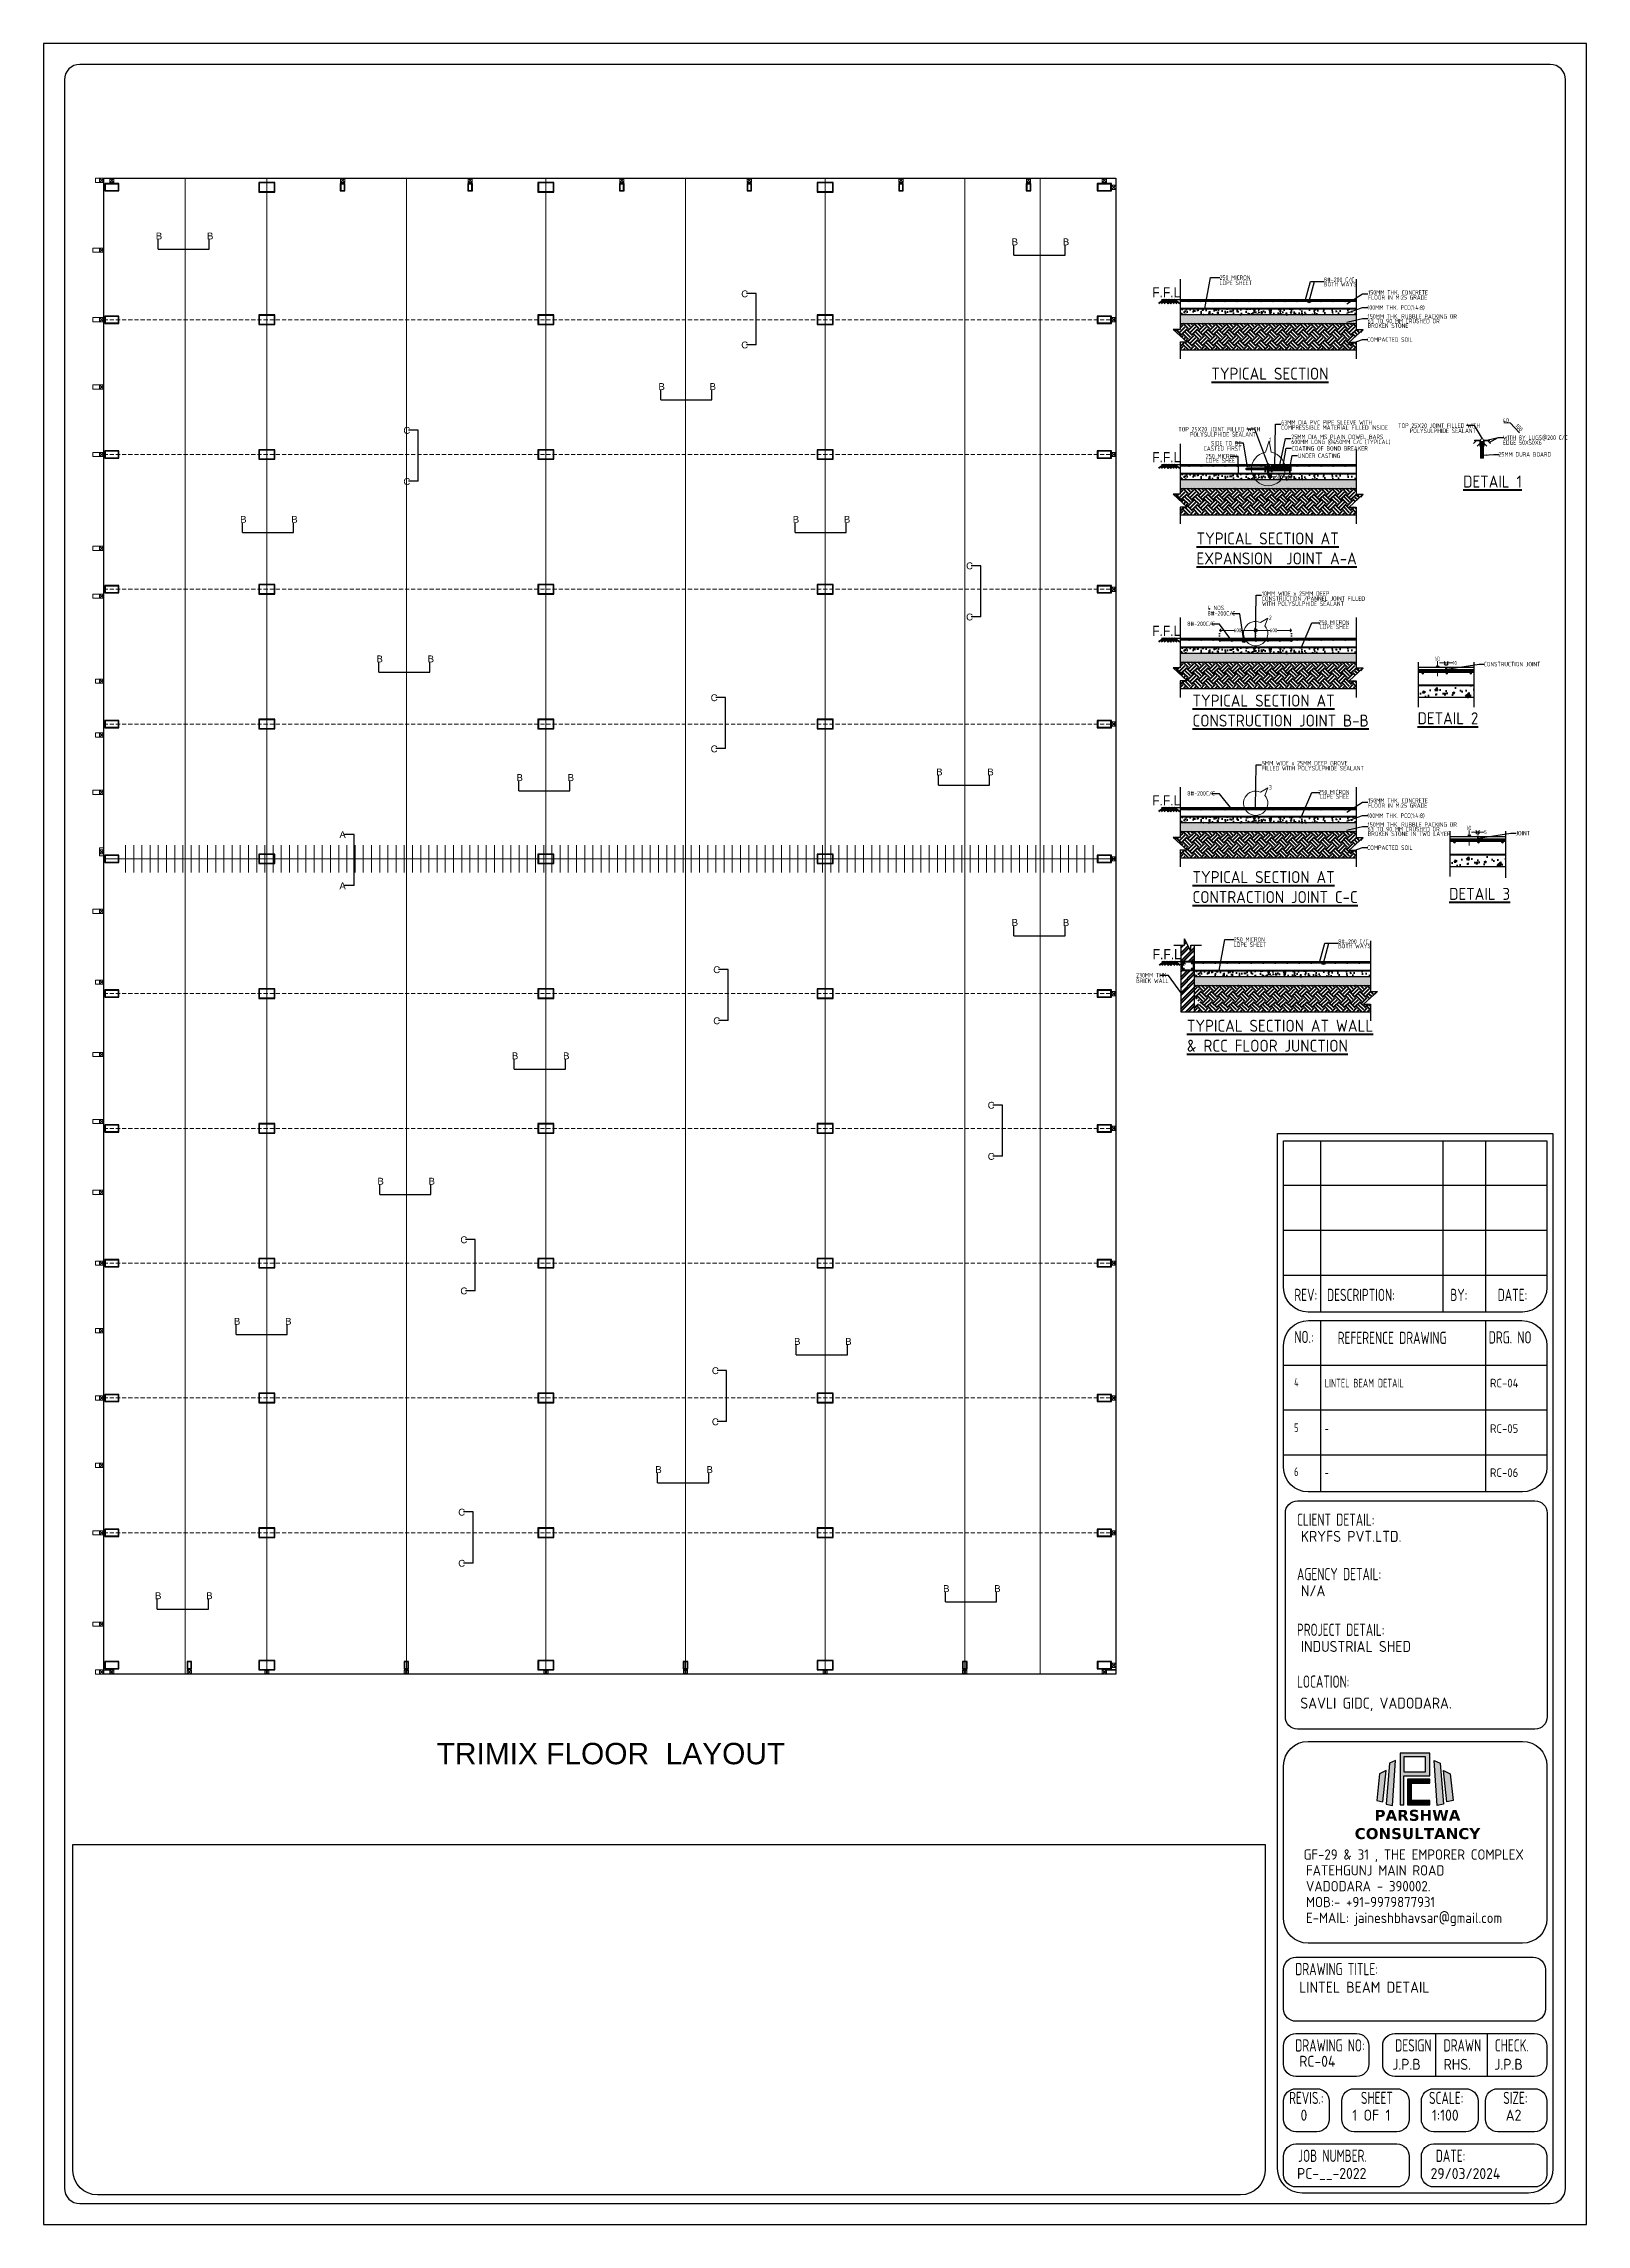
# Model space of a CAD drawing. Header units: inches. Extents: x -605 to 2991212, y -2872845 to 0.
# Drawn here: x 2884580 to 2969236, y -2152999 to -2033271 of the extents above; entities that cross this region are included whole.
import ezdxf
from ezdxf.enums import TextEntityAlignment as Align

# ---------------------------------------------------------------- set-up
doc = ezdxf.new("R2010")
doc.units = ezdxf.units.IN
doc.header["$LTSCALE"] = 600
doc.header["$MEASUREMENT"] = 0
doc.linetypes.add('DASHED2', pattern=[0.375, 0.25, -0.125])
doc.linetypes.add('DOT2', pattern=[0.125, 0, -0.125])
for name, color, linetype, lineweight in [('beam', 2, 'Continuous', 13), ('DIM', 251, 'Continuous', 0), ('GB', 6, 'Continuous', 20), ('L3', 3, 'Continuous', 25), ('L5', 10, 'Continuous', 40), ('rDIMension', 1, 'Continuous', 18), ('rRCC 1', 3, 'Continuous', 25), ('rRCC 2', 40, 'Continuous', 15), ('rREINF 1', 1, 'Continuous', 25), ('rREINF 2', 4, 'Continuous', 25), ('rSHEET', 2, 'Continuous', 30), ('rTEXT 5', 6, 'Continuous', 40), ('TEXT7', 7, 'Continuous', 30)]:
    doc.layers.add(name, color=color, linetype=linetype, lineweight=lineweight)
doc.styles.add('DIM', font='geniso.shx', dxfattribs={"width": 0.85})
doc.styles.add('DIM IN', font='arial.ttf')
doc.styles.add('ROMANS', font='arial.ttf')
doc.styles.get("Standard").update_dxf_attribs({"font": 'arial.ttf'})
doc.styles.add('TEXT3', font='geniso.shx')
doc.styles.add('TEXT3 0.75NA', font='geniso.shx', dxfattribs={"width": 0.75})
doc.styles.add('TEXT5', font='geniso.shx')
doc.dimstyles.new('DST-25$7', dxfattribs={"dimscale": 150, "dimtxt": 2.25, "dimasz": 2, "dimexe": 1.5, "dimexo": 1, "dimgap": 1, "dimtad": 1, "dimdec": 0, "dimlfac": 0.25, "dimzin": 0, "dimdsep": 46, "dimtxsty": 'ROMANS', "dimblk": 'DOT', "dimcen": 0.09, "dimdle": 1, "dimclrd": 1, "dimclre": 1, "dimclrt": 7, "dimadec": 0, "dimazin": 0, "dimtfac": 1, "dimtdec": 0, "dimtmove": 0, "dimatfit": 3, "dimfxl": 1, "dimtolj": 1, "dimtzin": 0, "dimarcsym": 0})
doc.dimstyles.new('ST-25', dxfattribs={"dimscale": 100, "dimtxt": 2.5, "dimasz": 2, "dimexe": 0.18, "dimexo": 0.0625, "dimgap": 0.2, "dimtad": 0, "dimdec": 0, "dimlfac": 0.25, "dimzin": 0, "dimdsep": 46, "dimtxsty": 'DIM', "dimblk": 'OPEN90', "dimcen": 0.09, "dimclrd": 256, "dimclrt": 7, "dimadec": 0, "dimazin": 0, "dimtfac": 1, "dimtdec": 0, "dimtofl": 0, "dimtmove": 0, "dimatfit": 3, "dimldrblk": 'OPEN90', "dimfxl": 1, "dimtolj": 1, "dimtzin": 0, "dimlwd": -1, "dimarcsym": 0})

msp = doc.modelspace()

# ---------------------------------------------------------------- texts
at = {"layer": 'beam', "color": 4, "linetype": 'ByBlock', "lineweight": -2, "char_height": 376.5, "width": 167.555, "attachment_point": 1, "style": 'DIM IN'}
for s, insert in [('B', (2890735.3, -2043643.5)), ('B', (2893542.3, -2043643.5)), ('B', (2937701.9, -2043965.8)), ('B', (2940508.9, -2043965.8)), ('C', (2922859.7, -2046821.1)), ('C', (2922859.7, -2049628.2)), ('B', (2918317.4, -2051909.7)), ('B', (2921124.4, -2051909.7)), ('C', (2904320.9, -2054317.1)), ('C', (2904320.9, -2057124.2)), ('B', (2895362.8, -2059201.6)), ('B', (2898169.9, -2059201.6)), ('B', (2925687.1, -2059201.6)), ('B', (2928494.1, -2059201.6)), ('C', (2935198.4, -2061756.1)), ('C', (2935198.4, -2064563.2)), ('B', (2902846.2, -2066863.6)), ('B', (2905653.3, -2066863.6)), ('C', (2921182.9, -2068995.1)), ('C', (2921182.9, -2071802.2)), ('B', (2910529.6, -2073376.8)), ('B', (2913336.6, -2073376.8)), ('B', (2933556.9, -2073068.7)), ('B', (2936363.9, -2073068.7)), ('A', (2900809.3, -2076516.6)), ('A', (2900809.3, -2079323.7)), ('B', (2937701.9, -2081336)), ('B', (2940508.9, -2081336)), ('C', (2921324.9, -2083926.1)), ('C', (2921324.9, -2086733.2)), ('B', (2910277.1, -2088655.8)), ('B', (2913084.1, -2088655.8)), ('C', (2936385.4, -2091369.6)), ('C', (2936385.4, -2094176.7)), ('B', (2902896.7, -2095537.7)), ('B', (2905703.7, -2095537.7)), ('C', (2907447.9, -2098754.8)), ('C', (2907447.9, -2101561.8)), ('B', (2895021.1, -2103228.3)), ('B', (2897828.1, -2103228.3)), ('B', (2925759.1, -2104336.8)), ('B', (2928566.1, -2104336.8)), ('C', (2921248.4, -2105941.1)), ('C', (2921248.4, -2108748.2)), ('B', (2918147.4, -2111370.5)), ('B', (2920954.4, -2111370.5)), ('C', (2907329.7, -2113708.8)), ('C', (2907329.7, -2116515.9)), ('B', (2933937.1, -2117903.4)), ('B', (2936744.2, -2117903.4)), ('B', (2890692, -2118298.2)), ('B', (2893499, -2118298.2))]:
    msp.add_mtext(s, dxfattribs=dict(at, insert=insert))
at = {"layer": 'rRCC 2'}
msp.add_text('TRIMIX FLOOR  LAYOUT', height=1173.351, dxfattribs=at).set_placement((2915708.6, -2127150.7), align=Align.MIDDLE_CENTER)
at = {"layer": 'rSHEET', "style": 'TEXT3 0.75NA', "width": 0.75}
for s, height, p in [('REV:', 671.85, (2953212.9, -2102304.8)), ('DESCRIPTION:', 671.853, (2955003.9, -2102304.8)), ('BY:', 671.85, (2961769.1, -2102304.8)), ('DATE:', 671.85, (2964368.2, -2102304.8)), ('NO.:', 671.85, (2953212.9, -2104613.2)), ('REFERENCE DRAWING', 671.853, (2955591.9, -2104662.2)), ('DRG. NO', 671.85, (2963878.2, -2104637.5)), ('5', 475, (2953199.6, -2109496.6)), ('-', 475, (2954877.6, -2109544.8)), ('6', 475, (2953199.6, -2111917)), ('-', 475, (2954877.6, -2111965.2)), ('CLIENT DETAIL:', 671.853, (2953355.7, -2114646.8)), ('AGENCY DETAIL:', 671.853, (2953355.7, -2117633.4)), ('PROJECT DETAIL:', 671.853, (2953355.7, -2120690.2)), ('LOCATION:', 671.85, (2953355.7, -2123536.2)), ('DRAWING TITLE:', 671.853, (2953261.7, -2139317.5)), ('DRAWING NO:', 671.853, (2953261.7, -2143508)), ('DESIGN', 671.85, (2958745.1, -2143508)), ('DRAWN', 671.85, (2961400.2, -2143508)), ('CHECK.', 671.85, (2964209.5, -2143508)), ('REVIS.:', 671.85, (2952925.2, -2146391.4)), ('SHEET', 671.85, (2956864, -2146391.4)), ('SCALE:', 671.85, (2960601.7, -2146391.4)), ('SIZE:', 671.85, (2964674.4, -2146391.4)), ('JOB NUMBER.', 671.853, (2953413.6, -2149570.4)), ('DATE:', 671.85, (2960971.9, -2149570.4))]:
    msp.add_text(s, height=height, dxfattribs=at).set_placement(p)
at = {"layer": 'rSHEET', "color": 1, "style": 'TEXT3 0.75NA', "width": 0.75}
for s, height, p in [('4', 475, (2953199.6, -2107000.5)), ('LINTEL BEAM DETAIL', 475.048, (2954877.6, -2107048.7))]:
    msp.add_text(s, height=height, dxfattribs=at).set_placement(p)
at = {"layer": 'rSHEET', "color": 1, "style": 'TEXT3 0.75NA'}
msp.add_text('RC-04', height=475.05, dxfattribs=at).set_placement((2963947.6, -2107048.7))
at = {"layer": 'rSHEET'}
for s, height, style, p in [('RC-05', 475.05, 'TEXT3 0.75NA', (2963947.6, -2109544.8)), ('RC-06', 475.05, 'TEXT3 0.75NA', (2963947.6, -2111965.2)), ('KRYFS PVT.LTD.', 604.668, 'TEXT3', (2953569.7, -2115528.4)), ('N/A', 604.67, 'TEXT3', (2953569.7, -2118515)), ('INDUSTRIAL SHED', 604.668, 'TEXT3', (2953569.7, -2121571.8)), ('SAVLI GIDC, VADODARA.', 604.668, 'TEXT3', (2953540.6, -2124681.8)), ('LINTEL BEAM DETAIL', 604.668, 'TEXT3', (2953475.8, -2140282)), ('RC-04', 604.67, 'TEXT3', (2953475.8, -2144346.8)), ('J.P.B', 604.67, 'TEXT3', (2958589.5, -2144513.1)), ('RHS.', 604.67, 'TEXT3', (2961399.7, -2144513.1)), ('J.P.B', 604.67, 'TEXT3', (2964188.3, -2144513.1)), ('0', 604.7, 'TEXT3', (2953548.9, -2147305.5)), ('1 OF 1', 604.67, 'TEXT3', (2956391.1, -2147305.5)), ('1:100', 604.67, 'TEXT3', (2960762.4, -2147305.5)), ('A2', 604.67, 'TEXT3', (2964810, -2147305.5)), ('PC-__-2022', 604.67, 'TEXT3', (2953362.4, -2150505.2)), ('29/03/2024', 604.67, 'TEXT3', (2960686.3, -2150513.4))]:
    msp.add_text(s, height=height, dxfattribs=dict(at, style=style)).set_placement(p)
at = {"layer": 'rSHEET', "lineweight": 13, "style": 'TEXT3'}
for s, p in [('GF-29 & 31 , THE EMPORER COMPLEX', (2953720.1, -2132976.8)), ('FATEHGUNJ MAIN ROAD', (2953850.4, -2133845.7)), ('VADODARA - 390002.', (2953850.4, -2134714.6)), ('MOB:- +91-9979877931', (2953850.4, -2135583.5)), ('E-MAIL: jaineshbhavsar@gmail.com', (2953850.4, -2136452.3))]:
    msp.add_text(s, height=566.075, dxfattribs=at).set_placement(p)

# ---------------------------------------------------------------- blocks, each defined once
blk = doc.blocks.new('_Open90')
at = {"color": 0, "linetype": 'ByBlock', "lineweight": -2}
for p, q in [((0, 0), (-1, 0)), ((-0.5, 0.5), (0, 0)), ((0, 0), (-0.5, -0.5))]:
    blk.add_line(p, q, dxfattribs=at)
blk = doc.blocks.new('*D42')
at = {"layer": 'Defpoints', "color": 0, "transparency": 16777216}
for p in [(1543710, -1022682), (1543710, -1023020), (1544910, -1022938)]:
    blk.add_point(p, dxfattribs=at)
at = {"layer": 'rDIMension', "color": 0, "linetype": 'DOT2', "lineweight": -2, "transparency": 16777216}
for p, q in [((1543710, -1023014), (1543710, -1022664)), ((1544910, -1022932), (1544910, -1022664))]:
    blk.add_line(p, q, dxfattribs=at)
at = {"layer": 'rDIMension', "transparency": 16777216}
for p, q in [((1543810, -1022682), (1544191, -1022682)), ((1544810, -1022682), (1544429, -1022682))]:
    blk.add_line(p, q, dxfattribs=at)
at = {"layer": 'rDIMension', "transparency": 16777216, "xscale": 100, "yscale": 100, "zscale": 100, "rotation": 180}
blk.add_blockref('_Open90', (1543710, -1022682), dxfattribs=at)
at = {"layer": 'rDIMension', "transparency": 16777216, "xscale": 100, "yscale": 100, "zscale": 100}
blk.add_blockref('_Open90', (1544910, -1022682), dxfattribs=at)
at = {"layer": 'rDIMension', "color": 7, "transparency": 16777216, "insert": (1544310, -1022682), "char_height": 125, "attachment_point": 5, "style": 'DIM'}
blk.add_mtext('\\A1;600', dxfattribs=at)
blk = doc.blocks.new('*D428')
at = {"layer": 'Defpoints', "color": 0, "transparency": 16777216}
for p in [(1544910, -1022938), (1546110, -1022682), (1546110, -1023020)]:
    blk.add_point(p, dxfattribs=at)
at = {"layer": 'rDIMension', "color": 0, "linetype": 'DOT2', "lineweight": -2, "transparency": 16777216}
for p, q in [((1544910, -1022932), (1544910, -1022664)), ((1546110, -1023014), (1546110, -1022664))]:
    blk.add_line(p, q, dxfattribs=at)
at = {"layer": 'rDIMension', "transparency": 16777216}
for p, q in [((1545010, -1022682), (1545391, -1022682)), ((1546010, -1022682), (1545629, -1022682))]:
    blk.add_line(p, q, dxfattribs=at)
at = {"layer": 'rDIMension', "transparency": 16777216, "xscale": 100, "yscale": 100, "zscale": 100, "rotation": 180}
blk.add_blockref('_Open90', (1544910, -1022682), dxfattribs=at)
at = {"layer": 'rDIMension', "transparency": 16777216, "xscale": 100, "yscale": 100, "zscale": 100}
blk.add_blockref('_Open90', (1546110, -1022682), dxfattribs=at)
at = {"layer": 'rDIMension', "color": 7, "transparency": 16777216, "insert": (1545510, -1022682), "char_height": 125, "attachment_point": 5, "style": 'DIM'}
blk.add_mtext('\\A1;600', dxfattribs=at)
blk = doc.blocks.new('_Dot')
at = {"color": 0, "linetype": 'ByBlock', "lineweight": -2}
blk.add_line((-0.5, 0), (-1, 0), dxfattribs=at)
at = {"color": 0, "linetype": 'ByBlock', "const_width": 0.5}
blk.add_lwpolyline([(-0.25, 0, 1), (0.25, 0, 1)], format="xyb", close=True, dxfattribs=at)
blk = doc.blocks.new('*D45')
at = {"layer": 'Defpoints', "color": 0, "transparency": 16777216}
for p in [(1550979, -1023914), (1551059, -1023914), (1551059, -1024014)]:
    blk.add_point(p, dxfattribs=at)
at = {"layer": 'rDIMension', "color": 0, "linetype": 'DOT2', "lineweight": -2, "transparency": 16777216}
for p, q in [((1551052, -1023914), (1550961, -1023914)), ((1551052, -1024014), (1550961, -1024014))]:
    blk.add_line(p, q, dxfattribs=at)
at = {"layer": 'rDIMension', "transparency": 16777216}
for p, q in [((1550979, -1023814), (1550979, -1023714)), ((1550979, -1024114), (1550979, -1024214))]:
    blk.add_line(p, q, dxfattribs=at)
at = {"layer": 'rDIMension', "transparency": 16777216, "xscale": 100, "yscale": 100, "zscale": 100}
for p, rotation in [((1550979, -1023914), 270), ((1550979, -1024014), 90)]:
    blk.add_blockref('_Open90', p, dxfattribs=dict(at, rotation=rotation))
at = {"layer": 'rDIMension', "color": 7, "transparency": 16777216, "insert": (1550979, -1023632), "char_height": 125, "attachment_point": 5, "rotation": 90, "style": 'DIM'}
blk.add_mtext('\\A1;25', dxfattribs=at)
blk = doc.blocks.new('*D46')
at = {"layer": 'Defpoints', "color": 0, "transparency": 16777216}
for p in [(1551244, -1023914), (1551284, -1023771), (1551284, -1023914)]:
    blk.add_point(p, dxfattribs=at)
at = {"layer": 'rDIMension', "transparency": 16777216}
for p, q in [((1551144, -1023771), (1551044, -1023771)), ((1551384, -1023771), (1551484, -1023771))]:
    blk.add_line(p, q, dxfattribs=at)
at = {"layer": 'rDIMension', "color": 0, "linetype": 'DOT2', "lineweight": -2, "transparency": 16777216}
for p, q in [((1551244, -1023908), (1551244, -1023753)), ((1551284, -1023908), (1551284, -1023753))]:
    blk.add_line(p, q, dxfattribs=at)
at = {"layer": 'rDIMension', "transparency": 16777216, "xscale": 100, "yscale": 100, "zscale": 100}
blk.add_blockref('_Open90', (1551244, -1023771), dxfattribs=at)
at = {"layer": 'rDIMension', "transparency": 16777216, "xscale": 100, "yscale": 100, "zscale": 100, "rotation": 180}
blk.add_blockref('_Open90', (1551284, -1023771), dxfattribs=at)
at = {"layer": 'rDIMension', "color": 7, "transparency": 16777216, "insert": (1551552, -1023771), "char_height": 125, "attachment_point": 5, "style": 'DIM'}
blk.add_mtext('\\A1;10', dxfattribs=at)
blk = doc.blocks.new('*D43')
at = {"layer": 'Defpoints', "color": 0, "transparency": 16777216}
for p in [(1552036, -1029555), (1552116, -1029555), (1552116, -1029655)]:
    blk.add_point(p, dxfattribs=at)
at = {"layer": 'rDIMension', "color": 0, "linetype": 'DOT2', "lineweight": -2, "transparency": 16777216}
for p, q in [((1552109, -1029555), (1552018, -1029555)), ((1552109, -1029655), (1552018, -1029655))]:
    blk.add_line(p, q, dxfattribs=at)
at = {"layer": 'rDIMension', "transparency": 16777216}
for p, q in [((1552036, -1029455), (1552036, -1029355)), ((1552036, -1029755), (1552036, -1029855))]:
    blk.add_line(p, q, dxfattribs=at)
at = {"layer": 'rDIMension', "transparency": 16777216, "xscale": 100, "yscale": 100, "zscale": 100}
for p, rotation in [((1552036, -1029555), 270), ((1552036, -1029655), 90)]:
    blk.add_blockref('_Open90', p, dxfattribs=dict(at, rotation=rotation))
at = {"layer": 'rDIMension', "color": 7, "transparency": 16777216, "insert": (1552036, -1029273), "char_height": 125, "attachment_point": 5, "rotation": 90, "style": 'DIM'}
blk.add_mtext('\\A1;25', dxfattribs=at)
blk = doc.blocks.new('*D44')
at = {"layer": 'Defpoints', "color": 0, "transparency": 16777216}
for p in [(1552310, -1029555), (1552330, -1029411), (1552330, -1029555)]:
    blk.add_point(p, dxfattribs=at)
at = {"layer": 'rDIMension', "transparency": 16777216}
for p, q in [((1552210, -1029411), (1552110, -1029411)), ((1552430, -1029411), (1552530, -1029411))]:
    blk.add_line(p, q, dxfattribs=at)
at = {"layer": 'rDIMension', "color": 0, "linetype": 'DOT2', "lineweight": -2, "transparency": 16777216}
for p, q in [((1552310, -1029549), (1552310, -1029393)), ((1552330, -1029549), (1552330, -1029393))]:
    blk.add_line(p, q, dxfattribs=at)
at = {"layer": 'rDIMension', "transparency": 16777216, "xscale": 100, "yscale": 100, "zscale": 100}
blk.add_blockref('_Open90', (1552310, -1029411), dxfattribs=at)
at = {"layer": 'rDIMension', "transparency": 16777216, "xscale": 100, "yscale": 100, "zscale": 100, "rotation": 180}
blk.add_blockref('_Open90', (1552330, -1029411), dxfattribs=at)
at = {"layer": 'rDIMension', "color": 7, "transparency": 16777216, "insert": (1552574, -1029411), "char_height": 125, "attachment_point": 5, "style": 'DIM'}
blk.add_mtext('\\A1;5', dxfattribs=at)
blk = doc.blocks.new('*D41')
at = {"layer": 'Defpoints', "color": 0, "transparency": 16777216}
for p in [(1545334, -1017121), (1546055, -1017319), (1545334, -1017563)]:
    blk.add_point(p, dxfattribs=at)
at = {"layer": 'rDIMension', "color": 0, "linetype": 'DOT2', "lineweight": -2, "transparency": 16777216}
for p, q in [((1545334, -1017127), (1545334, -1017581)), ((1546055, -1017325), (1546055, -1017581))]:
    blk.add_line(p, q, dxfattribs=at)
at = {"layer": 'rDIMension', "transparency": 16777216}
for p, q in [((1545434, -1017563), (1545575, -1017563)), ((1545955, -1017563), (1545813, -1017563))]:
    blk.add_line(p, q, dxfattribs=at)
at = {"layer": 'rDIMension', "transparency": 16777216, "xscale": 100, "yscale": 100, "zscale": 100, "rotation": 180}
blk.add_blockref('_Open90', (1545334, -1017563), dxfattribs=at)
at = {"layer": 'rDIMension', "transparency": 16777216, "xscale": 100, "yscale": 100, "zscale": 100}
blk.add_blockref('_Open90', (1546055, -1017563), dxfattribs=at)
at = {"layer": 'rDIMension', "color": 7, "transparency": 16777216, "insert": (1545694, -1017563), "char_height": 125, "attachment_point": 5, "style": 'DIM'}
blk.add_mtext('\\A1;600', dxfattribs=at)
blk = doc.blocks.new('Q')
at = {"linetype": 'Continuous', "ltscale": 0.5}
h = blk.add_hatch(color=152, dxfattribs=at)
h.dxf.hatch_style = 1
h.paths.add_polyline_path([(6.07, 15.37), (5.53, 10.52), (6.67, 10.29), (7.27, 16.02)])
h.paths.add_polyline_path([(18.9, 15.37), (19.44, 10.52), (18.3, 10.29), (17.7, 16.02)])
h = blk.add_hatch(color=10, dxfattribs=at)
h.dxf.hatch_style = 1
h.paths.add_polyline_path([(7.87, 17.31), (7.27, 9.83), (8.41, 9.62), (8.96, 17.82)])
h.paths.add_polyline_path([(17.1, 17.31), (17.7, 9.83), (16.56, 9.62), (16.01, 17.82)])
h = blk.add_hatch(color=152, dxfattribs=at)
h.dxf.hatch_style = 1
h.paths.add_polyline_path([(9.79, 19.18), (9.79, 9.76), (10.5, 9.76), (10.5, 15.05), (15.19, 15.05), (15.19, 19.18)])
h.paths.add_polyline_path([(10.5, 18.5), (10.5, 15.72), (14.45, 15.72), (14.45, 18.5)], flags=16)
h = blk.add_hatch(color=152, dxfattribs=at)
h.dxf.hatch_style = 1
h.paths.add_polyline_path([(11.15, 14.43), (11.15, 9.76), (15.19, 9.76), (15.19, 10.52), (11.87, 10.52), (11.87, 13.69), (15.19, 13.69), (15.19, 14.43)])
at = {"color": 152, "linetype": 'Continuous'}
for points in [[(6.07, 15.37), (5.53, 10.52), (6.67, 10.29), (7.27, 16.02), (6.07, 15.37)], [(9.79, 19.18), (9.79, 9.76), (10.5, 9.76), (10.5, 15.05), (15.19, 15.05), (15.19, 19.18), (9.79, 19.18)], [(10.5, 18.5), (10.5, 15.72), (14.45, 15.72), (14.45, 18.5), (10.5, 18.5)], [(18.9, 15.37), (19.44, 10.52), (18.3, 10.29), (17.7, 16.02), (18.9, 15.37)], [(11.15, 14.43), (11.15, 9.76), (15.19, 9.76), (15.19, 10.52), (11.87, 10.52), (11.87, 13.69), (15.19, 13.69), (15.19, 14.43), (11.15, 14.43)]]:
    blk.add_lwpolyline(points, dxfattribs=at)
at = {"color": 10, "linetype": 'Continuous'}
for points in [[(7.87, 17.31), (7.27, 9.83), (8.41, 9.62), (8.96, 17.82), (7.87, 17.31)], [(17.1, 17.31), (17.7, 9.83), (16.56, 9.62), (16.01, 17.82), (17.1, 17.31)]]:
    blk.add_lwpolyline(points, dxfattribs=at)
at = {"linetype": 'Continuous', "insert": (1.32, 8.82), "char_height": 2, "attachment_point": 1}
blk.add_mtext_dynamic_manual_height_columns('\\pxqc;{\\fVerdana|b1|i0|c0|p34;\\C152;PARSHWA\\PCONSULTANCY }', width=23.282, gutter_width=1, heights=[6.3], dxfattribs=at)
blk = doc.blocks.new('TYPTR')
at = {"layer": 'GB', "linetype": 'ByBlock'}
h = blk.add_hatch(color=4, dxfattribs=at)
h.dxf.hatch_style = 1
h.paths.add_polyline_path([(1542714.3, -1011705, 1), (1542682.3, -1011705, 1)])
h = blk.add_hatch(color=4, dxfattribs=at)
h.dxf.hatch_style = 1
h.paths.add_polyline_path([(1543114.3, -1011705, 1), (1543082.3, -1011705, 1)])
h = blk.add_hatch(color=4, dxfattribs=at)
h.dxf.hatch_style = 1
h.paths.add_polyline_path([(1543514.3, -1011705, 1), (1543482.3, -1011705, 1)])
h = blk.add_hatch(color=4, dxfattribs=at)
h.dxf.hatch_style = 1
h.paths.add_polyline_path([(1543914.3, -1011705, 1), (1543882.3, -1011705, 1)])
h = blk.add_hatch(color=4, dxfattribs=at)
h.dxf.hatch_style = 1
h.paths.add_polyline_path([(1544314.3, -1011705, 1), (1544282.3, -1011705, 1)])
h = blk.add_hatch(color=4, dxfattribs=at)
h.dxf.hatch_style = 1
h.paths.add_polyline_path([(1544714.3, -1011705, 1), (1544682.3, -1011705, 1)])
h = blk.add_hatch(color=4, dxfattribs=at)
h.dxf.hatch_style = 1
h.paths.add_polyline_path([(1545114.3, -1011705, 1), (1545082.3, -1011705, 1)])
h = blk.add_hatch(color=4, dxfattribs=at)
h.dxf.hatch_style = 1
h.paths.add_polyline_path([(1545514.3, -1011705, 1), (1545482.3, -1011705, 1)])
h = blk.add_hatch(color=4, dxfattribs=at)
h.dxf.hatch_style = 1
h.paths.add_polyline_path([(1545914.3, -1011705, 1), (1545882.3, -1011705, 1)])
h = blk.add_hatch(color=4, dxfattribs=at)
h.dxf.hatch_style = 1
h.paths.add_polyline_path([(1546314.3, -1011705, 1), (1546282.3, -1011705, 1)])
h = blk.add_hatch(color=4, dxfattribs=at)
h.dxf.hatch_style = 1
h.paths.add_polyline_path([(1546714.3, -1011705, 1), (1546682.3, -1011705, 1)])
h = blk.add_hatch(color=4, dxfattribs=at)
h.dxf.hatch_style = 1
h.paths.add_polyline_path([(1547114.3, -1011705, 1), (1547082.3, -1011705, 1)])
h = blk.add_hatch(color=4, dxfattribs=at)
h.dxf.hatch_style = 1
h.paths.add_polyline_path([(1547514.3, -1011705, 1), (1547482.3, -1011705, 1)])
h = blk.add_hatch(color=4, dxfattribs=at)
h.dxf.hatch_style = 1
h.paths.add_polyline_path([(1547914.3, -1011705, 1), (1547882.3, -1011705, 1)])
h = blk.add_hatch(dxfattribs=at)
h.set_pattern_fill('ANSI31', scale=186, angle=135)
h.set_pattern_definition([(180, (1552510.45, -1016940.48), (-2e-15, -23.25), [])])
h.paths.add_polyline_path([(1552510.4, -1016382.4), (1552410.4, -1016382.4), (1552410.4, -1016940.5), (1552510.4, -1016940.5)])
h = blk.add_hatch(color=4, dxfattribs=at)
h.dxf.hatch_style = 1
h.paths.add_polyline_path([(1542714.3, -1017201.9, 1), (1542682.3, -1017201.9, 1)])
h = blk.add_hatch(color=4, dxfattribs=at)
h.dxf.hatch_style = 1
h.paths.add_polyline_path([(1543114.3, -1017201.9, 1), (1543082.3, -1017201.9, 1)])
h = blk.add_hatch(color=4, dxfattribs=at)
h.dxf.hatch_style = 1
h.paths.add_polyline_path([(1543514.3, -1017201.9, 1), (1543482.3, -1017201.9, 1)])
h = blk.add_hatch(color=4, dxfattribs=at)
h.dxf.hatch_style = 1
h.paths.add_polyline_path([(1543914.3, -1017201.9, 1), (1543882.3, -1017201.9, 1)])
h = blk.add_hatch(color=4, dxfattribs=at)
h.dxf.hatch_style = 1
h.paths.add_polyline_path([(1544314.3, -1017201.9, 1), (1544282.3, -1017201.9, 1)])
h = blk.add_hatch(color=4, dxfattribs=at)
h.dxf.hatch_style = 1
h.paths.add_polyline_path([(1544714.3, -1017201.9, 1), (1544682.3, -1017201.9, 1)])
h = blk.add_hatch(color=4, dxfattribs=at)
h.dxf.hatch_style = 1
h.paths.add_polyline_path([(1545114.3, -1017201.9, 1), (1545082.3, -1017201.9, 1)])
h = blk.add_hatch(dxfattribs=at)
h.set_pattern_fill('ANSI31', scale=93, angle=135)
h.set_pattern_definition([(180, (1545359.023, -1017445.922), (-9e-16, -11.625), [])])
h.paths.add_polyline_path([(1545359, -1017145.9), (1545309, -1017145.9), (1545309, -1017445.9), (1545359, -1017445.9)])
h = blk.add_hatch(dxfattribs=at)
h.set_pattern_fill('ANSI31', scale=93)
h.set_pattern_definition([(45, (1546054.602, -1017319.175), (-8.22012, 8.22012), [])])
h.paths.add_polyline_path([(1546054.6, -1017319.2), (1546054.6, -1017272.7), (1545359, -1017272.7), (1545359, -1017319.2)])
h = blk.add_hatch(color=4, dxfattribs=at)
h.dxf.hatch_style = 1
h.paths.add_polyline_path([(1545514.3, -1017201.9, 1), (1545482.3, -1017201.9, 1)])
h = blk.add_hatch(color=4, dxfattribs=at)
h.dxf.hatch_style = 1
h.paths.add_polyline_path([(1545914.3, -1017201.9, 1), (1545882.3, -1017201.9, 1)])
h = blk.add_hatch(dxfattribs=at)
h.set_pattern_fill('ANSI31', scale=93)
h.set_pattern_definition([(45, (1545359.023, -1017445.922), (-8.22012, 8.22012), [])])
h.paths.add_polyline_path([(1545919.7, -1017319.2), (1545919.7, -1017361.2), (1546096.6, -1017361.2), (1546096.6, -1017230.7), (1545919.7, -1017230.7), (1545919.7, -1017272.7), (1546054.6, -1017272.7), (1546054.6, -1017319.2)])
h = blk.add_hatch(color=4, dxfattribs=at)
h.dxf.hatch_style = 1
h.paths.add_polyline_path([(1546314.3, -1017201.9, 1), (1546282.3, -1017201.9, 1)])
h = blk.add_hatch(color=4, dxfattribs=at)
h.dxf.hatch_style = 1
h.paths.add_polyline_path([(1546714.3, -1017201.9, 1), (1546682.3, -1017201.9, 1)])
h = blk.add_hatch(color=4, dxfattribs=at)
h.dxf.hatch_style = 1
h.paths.add_polyline_path([(1547114.3, -1017201.9, 1), (1547082.3, -1017201.9, 1)])
h = blk.add_hatch(color=4, dxfattribs=at)
h.dxf.hatch_style = 1
h.paths.add_polyline_path([(1547514.3, -1017201.9, 1), (1547482.3, -1017201.9, 1)])
h = blk.add_hatch(color=4, dxfattribs=at)
h.dxf.hatch_style = 1
h.paths.add_polyline_path([(1547914.3, -1017201.9, 1), (1547882.3, -1017201.9, 1)])
h = blk.add_hatch(color=4, dxfattribs=at)
h.dxf.hatch_style = 1
h.paths.add_polyline_path([(1542714.3, -1023004.2, 1), (1542682.3, -1023004.2, 1)])
h = blk.add_hatch(color=4, dxfattribs=at)
h.dxf.hatch_style = 1
h.paths.add_polyline_path([(1543114.3, -1023004.2, 1), (1543082.3, -1023004.2, 1)])
h = blk.add_hatch(color=4, dxfattribs=at)
h.dxf.hatch_style = 1
h.paths.add_polyline_path([(1543514.3, -1023004.2, 1), (1543482.3, -1023004.2, 1)])
h = blk.add_hatch(color=4, dxfattribs=at)
h.dxf.hatch_style = 1
h.paths.add_polyline_path([(1543736, -1023036.2, 1), (1543704, -1023036.2, 1)])
h = blk.add_hatch(color=4, dxfattribs=at)
h.dxf.hatch_style = 1
h.paths.add_polyline_path([(1543914.3, -1023004.2, 1), (1543882.3, -1023004.2, 1)])
h = blk.add_hatch(color=4, dxfattribs=at)
h.dxf.hatch_style = 1
h.paths.add_polyline_path([(1544136, -1023036.2, 1), (1544104, -1023036.2, 1)])
h = blk.add_hatch(color=4, dxfattribs=at)
h.dxf.hatch_style = 1
h.paths.add_polyline_path([(1544314.3, -1023004.2, 1), (1544282.3, -1023004.2, 1)])
h = blk.add_hatch(color=4, dxfattribs=at)
h.dxf.hatch_style = 1
h.paths.add_polyline_path([(1544536, -1023036.2, 1), (1544504, -1023036.2, 1)])
h = blk.add_hatch(color=4, dxfattribs=at)
h.dxf.hatch_style = 1
h.paths.add_polyline_path([(1544714.3, -1023004.2, 1), (1544682.3, -1023004.2, 1)])
h = blk.add_hatch(dxfattribs=at)
h.set_pattern_fill('ANSI31', scale=20, angle=135)
h.set_pattern_definition([(180, (1556740.9335, -1016700.0515), (-2e-16, -2.5), [])])
h.paths.add_polyline_path([(1544900.3, -1022988.2), (1544920.3, -1022988.2), (1544920.3, -1022938.2), (1544900.3, -1022938.2)])
h = blk.add_hatch(color=4, dxfattribs=at)
h.dxf.hatch_style = 1
h.paths.add_polyline_path([(1544936, -1023036.2, 1), (1544904, -1023036.2, 1)])
h = blk.add_hatch(color=4, dxfattribs=at)
h.dxf.hatch_style = 1
h.paths.add_polyline_path([(1545114.3, -1023004.2, 1), (1545082.3, -1023004.2, 1)])
h = blk.add_hatch(color=4, dxfattribs=at)
h.dxf.hatch_style = 1
h.paths.add_polyline_path([(1545336, -1023036.2, 1), (1545304, -1023036.2, 1)])
h = blk.add_hatch(color=4, dxfattribs=at)
h.dxf.hatch_style = 1
h.paths.add_polyline_path([(1545514.3, -1023004.2, 1), (1545482.3, -1023004.2, 1)])
h = blk.add_hatch(color=4, dxfattribs=at)
h.dxf.hatch_style = 1
h.paths.add_polyline_path([(1545736, -1023036.2, 1), (1545704, -1023036.2, 1)])
h = blk.add_hatch(color=4, dxfattribs=at)
h.dxf.hatch_style = 1
h.paths.add_polyline_path([(1545914.3, -1023004.2, 1), (1545882.3, -1023004.2, 1)])
h = blk.add_hatch(color=4, dxfattribs=at)
h.dxf.hatch_style = 1
h.paths.add_polyline_path([(1546117.3, -1023036.2, 1), (1546085.3, -1023036.2, 1)])
h = blk.add_hatch(color=4, dxfattribs=at)
h.dxf.hatch_style = 1
h.paths.add_polyline_path([(1546314.3, -1023004.2, 1), (1546282.3, -1023004.2, 1)])
h = blk.add_hatch(color=4, dxfattribs=at)
h.dxf.hatch_style = 1
h.paths.add_polyline_path([(1546714.3, -1023004.2, 1), (1546682.3, -1023004.2, 1)])
h = blk.add_hatch(color=4, dxfattribs=at)
h.dxf.hatch_style = 1
h.paths.add_polyline_path([(1547114.3, -1023004.2, 1), (1547082.3, -1023004.2, 1)])
h = blk.add_hatch(color=4, dxfattribs=at)
h.dxf.hatch_style = 1
h.paths.add_polyline_path([(1547514.3, -1023004.2, 1), (1547482.3, -1023004.2, 1)])
h = blk.add_hatch(color=4, dxfattribs=at)
h.dxf.hatch_style = 1
h.paths.add_polyline_path([(1547914.3, -1023004.2, 1), (1547882.3, -1023004.2, 1)])
h = blk.add_hatch(color=4, dxfattribs=at)
h.dxf.hatch_style = 1
h.paths.add_polyline_path([(1550515, -1024110, 1), (1550451, -1024110, 1)])
h = blk.add_hatch(color=4, dxfattribs=at)
h.dxf.hatch_style = 1
h.paths.add_polyline_path([(1550871.6, -1024046, 1), (1550807.6, -1024046, 1)])
h = blk.add_hatch(dxfattribs=at)
h.set_pattern_fill('ANSI31', scale=40, angle=135)
h.set_pattern_definition([(180, (1574924.915, -1011437.6586), (-4e-16, -5), [])])
h.paths.add_polyline_path([(1551243.7, -1024014), (1551283.7, -1024014), (1551283.7, -1023914), (1551243.7, -1023914)])
h = blk.add_hatch(color=4, dxfattribs=at)
h.dxf.hatch_style = 1
h.paths.add_polyline_path([(1551315, -1024110, 1), (1551251, -1024110, 1)])
h = blk.add_hatch(color=4, dxfattribs=at)
h.dxf.hatch_style = 1
h.paths.add_polyline_path([(1551671.6, -1024046, 1), (1551607.6, -1024046, 1)])
h = blk.add_hatch(color=4, dxfattribs=at)
h.dxf.hatch_style = 1
h.paths.add_polyline_path([(1552115, -1024110, 1), (1552051, -1024110, 1)])
h = blk.add_hatch(color=4, dxfattribs=at)
h.dxf.hatch_style = 1
h.paths.add_polyline_path([(1542714.3, -1028661.5, 1), (1542682.3, -1028661.5, 1)])
h = blk.add_hatch(color=4, dxfattribs=at)
h.dxf.hatch_style = 1
h.paths.add_polyline_path([(1543114.3, -1028661.5, 1), (1543082.3, -1028661.5, 1)])
h = blk.add_hatch(color=4, dxfattribs=at)
h.dxf.hatch_style = 1
h.paths.add_polyline_path([(1543514.3, -1028661.5, 1), (1543482.3, -1028661.5, 1)])
h = blk.add_hatch(color=4, dxfattribs=at)
h.dxf.hatch_style = 1
h.paths.add_polyline_path([(1543914.3, -1028661.5, 1), (1543882.3, -1028661.5, 1)])
h = blk.add_hatch(color=4, dxfattribs=at)
h.dxf.hatch_style = 1
h.paths.add_polyline_path([(1544314.3, -1028661.5, 1), (1544282.3, -1028661.5, 1)])
h = blk.add_hatch(color=4, dxfattribs=at)
h.dxf.hatch_style = 1
h.paths.add_polyline_path([(1544714.3, -1028661.5, 1), (1544682.3, -1028661.5, 1)])
h = blk.add_hatch(dxfattribs=at)
h.set_pattern_fill('ANSI31', scale=20, angle=135)
h.set_pattern_definition([(180, (1556740.9335, -1022357.3353), (-2e-16, -2.5), [])])
h.paths.add_polyline_path([(1544905.3, -1028645.5), (1544915.3, -1028645.5), (1544915.3, -1028595.5), (1544905.3, -1028595.5)])
h = blk.add_hatch(color=4, dxfattribs=at)
h.dxf.hatch_style = 1
h.paths.add_polyline_path([(1545114.3, -1028661.5, 1), (1545082.3, -1028661.5, 1)])
h = blk.add_hatch(color=4, dxfattribs=at)
h.dxf.hatch_style = 1
h.paths.add_polyline_path([(1545514.3, -1028661.5, 1), (1545482.3, -1028661.5, 1)])
h = blk.add_hatch(color=4, dxfattribs=at)
h.dxf.hatch_style = 1
h.paths.add_polyline_path([(1545914.3, -1028661.5, 1), (1545882.3, -1028661.5, 1)])
h = blk.add_hatch(color=4, dxfattribs=at)
h.dxf.hatch_style = 1
h.paths.add_polyline_path([(1546314.3, -1028661.5, 1), (1546282.3, -1028661.5, 1)])
h = blk.add_hatch(color=4, dxfattribs=at)
h.dxf.hatch_style = 1
h.paths.add_polyline_path([(1546714.3, -1028661.5, 1), (1546682.3, -1028661.5, 1)])
h = blk.add_hatch(color=4, dxfattribs=at)
h.dxf.hatch_style = 1
h.paths.add_polyline_path([(1547114.3, -1028661.5, 1), (1547082.3, -1028661.5, 1)])
h = blk.add_hatch(color=4, dxfattribs=at)
h.dxf.hatch_style = 1
h.paths.add_polyline_path([(1547514.3, -1028661.5, 1), (1547482.3, -1028661.5, 1)])
h = blk.add_hatch(color=4, dxfattribs=at)
h.dxf.hatch_style = 1
h.paths.add_polyline_path([(1547914.3, -1028661.5, 1), (1547882.3, -1028661.5, 1)])
h = blk.add_hatch(color=4, dxfattribs=at)
h.dxf.hatch_style = 1
h.paths.add_polyline_path([(1551571.7, -1029750.8, 1), (1551507.7, -1029750.8, 1)])
h = blk.add_hatch(color=4, dxfattribs=at)
h.dxf.hatch_style = 1
h.paths.add_polyline_path([(1551928.4, -1029686.8, 1), (1551864.4, -1029686.8, 1)])
h = blk.add_hatch(color=4, dxfattribs=at)
h.dxf.hatch_style = 1
h.paths.add_polyline_path([(1552371.7, -1029750.8, 1), (1552307.7, -1029750.8, 1)])
h = blk.add_hatch(dxfattribs=at)
h.set_pattern_fill('ANSI31', scale=40, angle=135)
h.set_pattern_definition([(180, (1575981.6807, -1017078.501), (-4e-16, -5), [])])
h.paths.add_polyline_path([(1552310.4, -1029654.8), (1552330.4, -1029654.8), (1552330.4, -1029554.8), (1552310.4, -1029554.8)])
h = blk.add_hatch(color=4, dxfattribs=at)
h.dxf.hatch_style = 1
h.paths.add_polyline_path([(1552728.4, -1029686.8, 1), (1552664.4, -1029686.8, 1)])
h = blk.add_hatch(color=4, dxfattribs=at)
h.dxf.hatch_style = 1
h.paths.add_polyline_path([(1553171.7, -1029750.8, 1), (1553107.7, -1029750.8, 1)])
h = blk.add_hatch(color=4, dxfattribs=at)
h.dxf.hatch_style = 1
h.paths.add_polyline_path([(1543158.6, -1033779.9, 1), (1543190.6, -1033779.9, 1)])
h = blk.add_hatch(color=4, dxfattribs=at)
h.dxf.hatch_style = 1
h.paths.add_polyline_path([(1543558.6, -1033779.9, 1), (1543590.6, -1033779.9, 1)])
h = blk.add_hatch(color=4, dxfattribs=at)
h.dxf.hatch_style = 1
h.paths.add_polyline_path([(1543958.6, -1033779.9, 1), (1543990.6, -1033779.9, 1)])
h = blk.add_hatch(color=4, dxfattribs=at)
h.dxf.hatch_style = 1
h.paths.add_polyline_path([(1544358.6, -1033779.9, 1), (1544390.6, -1033779.9, 1)])
h = blk.add_hatch(color=4, dxfattribs=at)
h.dxf.hatch_style = 1
h.paths.add_polyline_path([(1544758.6, -1033779.9, 1), (1544790.6, -1033779.9, 1)])
h = blk.add_hatch(color=4, dxfattribs=at)
h.dxf.hatch_style = 1
h.paths.add_polyline_path([(1545158.6, -1033779.9, 1), (1545190.6, -1033779.9, 1)])
h = blk.add_hatch(color=4, dxfattribs=at)
h.dxf.hatch_style = 1
h.paths.add_polyline_path([(1545558.6, -1033779.9, 1), (1545590.6, -1033779.9, 1)])
h = blk.add_hatch(color=4, dxfattribs=at)
h.dxf.hatch_style = 1
h.paths.add_polyline_path([(1545958.6, -1033779.9, 1), (1545990.6, -1033779.9, 1)])
h = blk.add_hatch(color=4, dxfattribs=at)
h.dxf.hatch_style = 1
h.paths.add_polyline_path([(1546358.6, -1033779.9, 1), (1546390.6, -1033779.9, 1)])
h = blk.add_hatch(color=4, dxfattribs=at)
h.dxf.hatch_style = 1
h.paths.add_polyline_path([(1546758.6, -1033779.9, 1), (1546790.6, -1033779.9, 1)])
h = blk.add_hatch(color=4, dxfattribs=at)
h.dxf.hatch_style = 1
h.paths.add_polyline_path([(1547158.6, -1033779.9, 1), (1547190.6, -1033779.9, 1)])
h = blk.add_hatch(color=4, dxfattribs=at)
h.dxf.hatch_style = 1
h.paths.add_polyline_path([(1547558.6, -1033779.9, 1), (1547590.6, -1033779.9, 1)])
h = blk.add_hatch(color=4, dxfattribs=at)
h.dxf.hatch_style = 1
h.paths.add_polyline_path([(1547958.6, -1033779.9, 1), (1547990.6, -1033779.9, 1)])
h = blk.add_hatch(color=4, dxfattribs=at)
h.dxf.hatch_style = 1
h.paths.add_polyline_path([(1548358.6, -1033779.9, 1), (1548390.6, -1033779.9, 1)])
at = {"layer": 'L5'}
h = blk.add_hatch(dxfattribs=at)
h.set_pattern_fill('EARTH', scale=1000, angle=45)
h.set_pattern_definition([(45, (1548500.81, -1013328.7), (0, 353.553), [250, -250]), (45, (1548434.52, -1013262.4), (0, 353.553), [250, -250]), (45, (1548368.23, -1013196.1), (0, 353.553), [250, -250]), (135, (1548368.23, -1013151.92), (-353.553, 3e-14), [250, -250]), (135, (1548434.52, -1013085.62), (-353.553, 3e-14), [250, -250]), (135, (1548500.81, -1013019.33), (-353.553, 3e-14), [250, -250])])
h.paths.add_polyline_path([(1542401.7, -1012449), (1542401.7, -1012647.4), (1542167.2, -1012647.4), (1542636.2, -1013073.1), (1542401.7, -1013073.1), (1542401.7, -1013328.7), (1548266.3, -1013328.7), (1548266.3, -1013073.1), (1548031.9, -1013073.1), (1548500.8, -1012647.4), (1548266.3, -1012647.4), (1548266.3, -1012449)])
h = blk.add_hatch(dxfattribs=at)
h.set_pattern_fill('AR-CONC', scale=50)
h.set_pattern_definition([(50, (1548266.34, -1012149.03), (358.63, -31.376), [37.5, -412.5]), (355, (1548266.34, -1012149.03), (-69.376, 376.096), [30, -330]), (100.4514, (1548296.23, -1012151.64), (289.254, 344.72), [31.87, -350.57]), (46.184, (1548266.34, -1012049.03), (533.62, -82.76), [56.25, -618.75]), (96.636, (1548310.8, -1012055.9), (467.33, 487.06), [47.805, -525.857]), (351.184, (1548266.34, -1012049.03), (467.33, 487.06), [45, -495]), (21, (1548316.34, -1012074.03), (298.454, -201.31), [37.5, -412.5]), (326, (1548316.34, -1012074.03), (121.658, 362.575), [30, -330]), (71.4514, (1548341.2, -1012090.8), (420.111, 161.266), [31.87, -350.571]), (37.5, (1548266.34, -1012149.03), (6.08, 166.447), [0, -326, 0, -335, 0, -331.25]), (7.5, (1548266.34, -1012149.03), (131.535, 197.206), [0, -191, 0, -318.5, 0, -126.25]), (327.5, (1548154.84, -1012149.03), (266.9112, -11.2774), [0, -125, 0, -390, 0, -517.5]), (317.5, (1548104.84, -1012149.03), (291.593, 50.0525), [0, -162.5, 0, -259, 0, -367.5])])
h.paths.add_polyline_path([(1548266.3, -1012149), (1548266.3, -1011949), (1542401.7, -1011949), (1542401.7, -1012149)])
h = blk.add_hatch(dxfattribs=at)
h.set_pattern_fill('GRAVEL', scale=400)
h.set_pattern_definition([(228.0128, (1548554.34, -1012049.03), (-3200, -3600), [53.814, -5327.635]), (184.96974, (1548518.34, -1012089.029), (4800, 400), [92.347, -9142.37]), (132.51045, (1548426.34, -1012097.03), (4000, -4400), [65.115, -6446.413]), (267.2737, (1548270.34, -1012197.029), (400, 8000), [84.095, -8325.423]), (292.83365, (1548266.34, -1012281.029), (-2000, 4800), [82.462, -8163.749]), (357.2737, (1548298.34, -1012357.029), (-8000, 400), [84.095, -8325.423]), (37.69424, (1548382.34, -1012361.029), (-5200, -4000), [111.212, -11009.939]), (72.25533, (1548470.34, -1012293.029), (2800, 8800), [104.995, -10394.529]), (121.42957, (1548502.34, -1012193.029), (-3200, 5200), [84.38, -8353.629]), (175.23636, (1548458.34, -1012121.03), (4400, -400), [96.333, -4720.305]), (222.39744, (1548362.34, -1012113.029), (-4800, -4400), [124.579, -12333.35]), (138.8141, (1548666.34, -1012201.03), (-2800, 2400), [42.52, -4209.538]), (171.46923, (1548634.34, -1012173.029), (5200, -800), [80.895, -8008.605]), (225, (1548554.34, -1012161.03), (-4e-14, -400), [56.568, -509.117]), (203.1986, (1548526.34, -1012113.03), (2000, 800), [30.463, -3015.846]), (291.8014, (1548498.34, -1012125.03), (-400, 1200), [43.081, -2110.985]), (30.9638, (1548514.34, -1012165.03), (1200, 800), [69.972, -2262.41]), (161.565, (1548574.34, -1012129.03), (800, -400), [50.596, -1214.315]), (16.38954, (1548266.34, -1012125.03), (4000, 1200), [70.88, -7017.138]), (70.3462, (1548334.34, -1012105.03), (-1600, -4400), [59.464, -5886.963]), (293.1986, (1548574.34, -1012049.03), (-800, 2000), [60.926, -2985.383]), (343.61046, (1548598.34, -1012105.03), (-4000, 1200), [70.88, -7017.138]), (339.444, (1548266.34, -1012373.03), (-2000, 800), [68.352, -3349.25]), (294.77514, (1548330.34, -1012397.03), (-2000, 4400), [57.271, -5669.857]), (66.8014, (1548578.34, -1012449.03), (800, 2000), [60.926, -2985.383]), (17.35402, (1548602.34, -1012393.03), (-5200, -1600), [67.052, -6638.17]), (69.44395, (1548382.34, -1012449.03), (-800, -2000), [34.176, -3383.425]), (101.31, (1548554.34, -1012449.03), (-400, 1600), [20.396, -2019.212]), (165.9638, (1548550.34, -1012429.03), (1200, -400), [82.462, -1566.78]), (186.009, (1548470.34, -1012409.029), (4000, 400), [76.42, -7565.569]), (303.69, (1548514.34, -1012201.03), (-400, 800), [57.689, -1384.532]), (353.15723, (1548546.34, -1012249.029), (6800, -800), [100.718, -9971.025]), (60.9454, (1548646.34, -1012261.03), (-1600, -2800), [41.182, -4077.07]), (90, (1548666.34, -1012225.03), (-400, 400), [24, -376]), (120.25644, (1548462.34, -1012397.03), (1600, -2800), [55.57, -5501.408]), (48.0128, (1548434.34, -1012349.03), (3200, 3600), [107.629, -5273.821]), (0, (1548506.34, -1012269.03), (400, 400), [104, -296]), (325.30485, (1548610.34, -1012269.03), (4000, -2800), [63.246, -6261.31]), (254.0546, (1548662.34, -1012305.03), (-400, -1600), [58.24, -2853.803]), (207.64598, (1548646.34, -1012361.029), (-7600, -4000), [94.826, -9387.79]), (175.42608, (1548562.34, -1012405.029), (-5200, 400), [100.32, -9931.629])])
h.paths.add_polyline_path([(1548266.3, -1012449), (1548266.3, -1012149), (1542401.7, -1012149), (1542401.7, -1012449)])
h = blk.add_hatch(dxfattribs=at)
h.set_pattern_fill('AR-CONC', scale=50)
h.set_pattern_definition([(50, (1548266.34, -1017645.92), (358.63, -31.376), [37.5, -412.5]), (355, (1548266.34, -1017645.92), (-69.376, 376.096), [30, -330]), (100.4514, (1548296.23, -1017648.54), (289.254, 344.72), [31.87, -350.57]), (46.184, (1548266.34, -1017545.9), (533.62, -82.76), [56.25, -618.75]), (96.636, (1548310.8, -1017552.8), (467.33, 487.06), [47.805, -525.857]), (351.184, (1548266.34, -1017545.9), (467.33, 487.06), [45, -495]), (21, (1548316.34, -1017570.92), (298.454, -201.31), [37.5, -412.5]), (326, (1548316.34, -1017570.92), (121.658, 362.575), [30, -330]), (71.4514, (1548341.2, -1017587.7), (420.111, 161.266), [31.87, -350.571]), (37.5, (1548266.34, -1017645.92), (6.08, 166.447), [0, -326, 0, -335, 0, -331.25]), (7.5, (1548266.34, -1017645.92), (131.535, 197.206), [0, -191, 0, -318.5, 0, -126.25]), (327.5, (1548154.84, -1017645.92), (266.9112, -11.2774), [0, -125, 0, -390, 0, -517.5]), (317.5, (1548104.84, -1017645.92), (291.593, 50.0525), [0, -162.5, 0, -259, 0, -367.5])])
h.paths.add_polyline_path([(1548266.3, -1017645.9), (1548266.3, -1017445.9), (1542401.7, -1017445.9), (1542401.7, -1017645.9)])
h = blk.add_hatch(dxfattribs=at)
h.set_pattern_fill('EARTH', scale=1000, angle=45)
h.set_pattern_definition([(45, (1548500.81, -1018825.59), (0, 353.553), [250, -250]), (45, (1548434.52, -1018759.3), (0, 353.553), [250, -250]), (45, (1548368.23, -1018693), (0, 353.553), [250, -250]), (135, (1548368.23, -1018648.8), (-353.553, 3e-14), [250, -250]), (135, (1548434.52, -1018582.52), (-353.553, 3e-14), [250, -250]), (135, (1548500.81, -1018516.23), (-353.553, 3e-14), [250, -250])])
h.paths.add_polyline_path([(1542401.7, -1017945.9), (1542401.7, -1018144.3), (1542167.2, -1018144.3), (1542636.2, -1018570), (1542401.7, -1018570), (1542401.7, -1018825.6), (1548266.3, -1018825.6), (1548266.3, -1018570), (1548031.9, -1018570), (1548500.8, -1018144.3), (1548266.3, -1018144.3), (1548266.3, -1017945.9)])
h = blk.add_hatch(dxfattribs=at)
h.set_pattern_fill('GRAVEL', scale=400)
h.set_pattern_definition([(228.0128, (1548554.34, -1017545.922), (-3200, -3600), [53.814, -5327.635]), (184.96974, (1548518.34, -1017585.922), (4800, 400), [92.347, -9142.37]), (132.51045, (1548426.34, -1017593.922), (4000, -4400), [65.115, -6446.413]), (267.2737, (1548270.34, -1017693.922), (400, 8000), [84.095, -8325.423]), (292.83365, (1548266.34, -1017777.922), (-2000, 4800), [82.462, -8163.749]), (357.2737, (1548298.34, -1017853.922), (-8000, 400), [84.095, -8325.423]), (37.69424, (1548382.34, -1017857.922), (-5200, -4000), [111.212, -11009.939]), (72.25533, (1548470.34, -1017789.922), (2800, 8800), [104.995, -10394.529]), (121.42957, (1548502.34, -1017689.922), (-3200, 5200), [84.38, -8353.629]), (175.23636, (1548458.34, -1017617.92), (4400, -400), [96.333, -4720.305]), (222.39744, (1548362.34, -1017609.922), (-4800, -4400), [124.579, -12333.35]), (138.8141, (1548666.34, -1017697.92), (-2800, 2400), [42.52, -4209.538]), (171.46923, (1548634.34, -1017669.922), (5200, -800), [80.895, -8008.605]), (225, (1548554.34, -1017657.92), (-4e-14, -400), [56.568, -509.117]), (203.1986, (1548526.34, -1017609.92), (2000, 800), [30.463, -3015.846]), (291.8014, (1548498.34, -1017621.92), (-400, 1200), [43.081, -2110.985]), (30.9638, (1548514.34, -1017661.92), (1200, 800), [69.972, -2262.41]), (161.565, (1548574.34, -1017625.92), (800, -400), [50.596, -1214.315]), (16.38954, (1548266.34, -1017621.922), (4000, 1200), [70.88, -7017.138]), (70.3462, (1548334.34, -1017601.922), (-1600, -4400), [59.464, -5886.963]), (293.1986, (1548574.34, -1017545.92), (-800, 2000), [60.926, -2985.383]), (343.61046, (1548598.34, -1017601.922), (-4000, 1200), [70.88, -7017.138]), (339.444, (1548266.34, -1017869.92), (-2000, 800), [68.352, -3349.25]), (294.77514, (1548330.34, -1017893.922), (-2000, 4400), [57.271, -5669.857]), (66.8014, (1548578.34, -1017945.92), (800, 2000), [60.926, -2985.383]), (17.35402, (1548602.34, -1017889.922), (-5200, -1600), [67.052, -6638.17]), (69.44395, (1548382.34, -1017945.92), (-800, -2000), [34.176, -3383.425]), (101.31, (1548554.34, -1017945.92), (-400, 1600), [20.396, -2019.212]), (165.9638, (1548550.34, -1017925.92), (1200, -400), [82.462, -1566.78]), (186.009, (1548470.34, -1017905.922), (4000, 400), [76.42, -7565.569]), (303.69, (1548514.34, -1017697.92), (-400, 800), [57.689, -1384.532]), (353.15723, (1548546.34, -1017745.922), (6800, -800), [100.718, -9971.025]), (60.9454, (1548646.34, -1017757.92), (-1600, -2800), [41.182, -4077.07]), (90, (1548666.34, -1017721.92), (-400, 400), [24, -376]), (120.25644, (1548462.34, -1017893.922), (1600, -2800), [55.57, -5501.408]), (48.0128, (1548434.34, -1017845.922), (3200, 3600), [107.629, -5273.821]), (0, (1548506.34, -1017765.92), (400, 400), [104, -296]), (325.30485, (1548610.34, -1017765.922), (4000, -2800), [63.246, -6261.31]), (254.0546, (1548662.34, -1017801.92), (-400, -1600), [58.24, -2853.803]), (207.64598, (1548646.34, -1017857.922), (-7600, -4000), [94.826, -9387.79]), (175.42608, (1548562.34, -1017901.922), (-5200, 400), [100.32, -9931.629])])
h.paths.add_polyline_path([(1548266.3, -1017945.9), (1548266.3, -1017645.9), (1542401.7, -1017645.9), (1542401.7, -1017945.9)])
h = blk.add_hatch(dxfattribs=at)
h.set_pattern_fill('AR-CONC', scale=50)
h.set_pattern_definition([(50, (1548266.34, -1023438.22), (358.63, -31.376), [37.5, -412.5]), (355, (1548266.34, -1023438.2), (-69.376, 376.096), [30, -330]), (100.4514, (1548296.23, -1023440.83), (289.254, 344.72), [31.87, -350.57]), (46.184, (1548266.34, -1023338.2), (533.62, -82.76), [56.25, -618.75]), (96.636, (1548310.8, -1023345.1), (467.33, 487.06), [47.805, -525.857]), (351.184, (1548266.34, -1023338.2), (467.33, 487.06), [45, -495]), (21, (1548316.34, -1023363.22), (298.454, -201.31), [37.5, -412.5]), (326, (1548316.34, -1023363.2), (121.658, 362.575), [30, -330]), (71.4514, (1548341.2, -1023380), (420.111, 161.266), [31.87, -350.571]), (37.5, (1548266.34, -1023438.22), (6.08, 166.447), [0, -326, 0, -335, 0, -331.25]), (7.5, (1548266.34, -1023438.22), (131.535, 197.206), [0, -191, 0, -318.5, 0, -126.25]), (327.5, (1548154.84, -1023438.22), (266.9112, -11.2774), [0, -125, 0, -390, 0, -517.5]), (317.5, (1548104.84, -1023438.22), (291.593, 50.0525), [0, -162.5, 0, -259, 0, -367.5])])
h.paths.add_polyline_path([(1548266.3, -1023438.2), (1548266.3, -1023238.2), (1542401.7, -1023238.2), (1542401.7, -1023438.2)])
h = blk.add_hatch(dxfattribs=at)
h.set_pattern_fill('EARTH', scale=1000, angle=45)
h.set_pattern_definition([(45, (1548500.81, -1024617.88), (0, 353.553), [250, -250]), (45, (1548434.52, -1024551.6), (0, 353.553), [250, -250]), (45, (1548368.23, -1024485.3), (0, 353.553), [250, -250]), (135, (1548368.23, -1024441.1), (-353.553, 3e-14), [250, -250]), (135, (1548434.52, -1024374.81), (-353.553, 3e-14), [250, -250]), (135, (1548500.81, -1024308.52), (-353.553, 3e-14), [250, -250])])
h.paths.add_polyline_path([(1542401.7, -1023738.2), (1542401.7, -1023936.6), (1542167.2, -1023936.6), (1542636.2, -1024362.3), (1542401.7, -1024362.3), (1542401.7, -1024617.9), (1548266.3, -1024617.9), (1548266.3, -1024362.3), (1548031.9, -1024362.3), (1548500.8, -1023936.6), (1548266.3, -1023936.6), (1548266.3, -1023738.2)])
h = blk.add_hatch(dxfattribs=at)
h.set_pattern_fill('GRAVEL', scale=400)
h.set_pattern_definition([(228.0128, (1548554.34, -1023338.218), (-3200, -3600), [53.814, -5327.635]), (184.96974, (1548518.34, -1023378.218), (4800, 400), [92.347, -9142.37]), (132.51045, (1548426.34, -1023386.218), (4000, -4400), [65.115, -6446.413]), (267.2737, (1548270.34, -1023486.218), (400, 8000), [84.095, -8325.423]), (292.83365, (1548266.34, -1023570.218), (-2000, 4800), [82.462, -8163.749]), (357.2737, (1548298.34, -1023646.218), (-8000, 400), [84.095, -8325.423]), (37.69424, (1548382.34, -1023650.218), (-5200, -4000), [111.212, -11009.939]), (72.25533, (1548470.34, -1023582.218), (2800, 8800), [104.995, -10394.529]), (121.42957, (1548502.34, -1023482.218), (-3200, 5200), [84.38, -8353.629]), (175.23636, (1548458.34, -1023410.218), (4400, -400), [96.333, -4720.305]), (222.39744, (1548362.34, -1023402.218), (-4800, -4400), [124.579, -12333.35]), (138.8141, (1548666.34, -1023490.218), (-2800, 2400), [42.52, -4209.538]), (171.46923, (1548634.34, -1023462.218), (5200, -800), [80.895, -8008.605]), (225, (1548554.34, -1023450.22), (-4e-14, -400), [56.568, -509.117]), (203.1986, (1548526.34, -1023402.22), (2000, 800), [30.463, -3015.846]), (291.8014, (1548498.34, -1023414.22), (-400, 1200), [43.081, -2110.985]), (30.9638, (1548514.34, -1023454.22), (1200, 800), [69.972, -2262.41]), (161.565, (1548574.34, -1023418.22), (800, -400), [50.596, -1214.315]), (16.38954, (1548266.34, -1023414.218), (4000, 1200), [70.88, -7017.138]), (70.3462, (1548334.34, -1023394.218), (-1600, -4400), [59.464, -5886.963]), (293.1986, (1548574.34, -1023338.22), (-800, 2000), [60.926, -2985.383]), (343.61046, (1548598.34, -1023394.218), (-4000, 1200), [70.88, -7017.138]), (339.444, (1548266.34, -1023662.218), (-2000, 800), [68.352, -3349.25]), (294.77514, (1548330.34, -1023686.218), (-2000, 4400), [57.271, -5669.857]), (66.8014, (1548578.34, -1023738.22), (800, 2000), [60.926, -2985.383]), (17.35402, (1548602.34, -1023682.218), (-5200, -1600), [67.052, -6638.17]), (69.44395, (1548382.34, -1023738.218), (-800, -2000), [34.176, -3383.425]), (101.31, (1548554.34, -1023738.22), (-400, 1600), [20.396, -2019.212]), (165.9638, (1548550.34, -1023718.22), (1200, -400), [82.462, -1566.78]), (186.009, (1548470.34, -1023698.218), (4000, 400), [76.42, -7565.569]), (303.69, (1548514.34, -1023490.22), (-400, 800), [57.689, -1384.532]), (353.15723, (1548546.34, -1023538.218), (6800, -800), [100.718, -9971.025]), (60.9454, (1548646.34, -1023550.218), (-1600, -2800), [41.182, -4077.07]), (90, (1548666.34, -1023514.2), (-400, 400), [24, -376]), (120.25644, (1548462.34, -1023686.218), (1600, -2800), [55.57, -5501.408]), (48.0128, (1548434.34, -1023638.218), (3200, 3600), [107.629, -5273.821]), (0, (1548506.34, -1023558.2), (400, 400), [104, -296]), (325.30485, (1548610.34, -1023558.218), (4000, -2800), [63.246, -6261.31]), (254.0546, (1548662.34, -1023594.22), (-400, -1600), [58.24, -2853.803]), (207.64598, (1548646.34, -1023650.218), (-7600, -4000), [94.826, -9387.79]), (175.42608, (1548562.34, -1023694.218), (-5200, 400), [100.32, -9931.629])])
h.paths.add_polyline_path([(1548266.3, -1023738.2), (1548266.3, -1023438.2), (1542401.7, -1023438.2), (1542401.7, -1023738.2)])
h = blk.add_hatch(dxfattribs=at)
h.set_pattern_fill('AR-CONC', scale=100)
h.set_pattern_definition([(50, (1557975.7, -1024914), (717.26, -62.75), [75, -825]), (355, (1557975.7, -1024914), (-138.75, 752.19), [60, -660]), (100.451, (1558035.5, -1024919.2), (578.51, 689.44), [63.74, -701.14]), (46.184, (1557975.7, -1024714), (1067.24, -165.52), [112.5, -1237.5]), (96.636, (1558064.7, -1024727.8), (934.66, 974.12), [95.61, -1051.71]), (351.184, (1557975.7, -1024714), (934.66, 974.12), [90, -990]), (21, (1558075.7, -1024764), (596.907, -402.62), [75, -825]), (326, (1558075.7, -1024764), (243.315, 725.15), [60, -660]), (71.451, (1558125.5, -1024797.54), (840.22, 322.53), [63.74, -701.14]), (37.5, (1557975.73, -1024914), (12.16, 332.894), [0, -652, 0, -670, 0, -662.5]), (7.5, (1557975.73, -1024914), (263.07, 394.412), [0, -382, 0, -637, 0, -252.5]), (327.5, (1557752.73, -1024914), (533.822, -22.555), [0, -250, 0, -780, 0, -1035]), (317.5, (1557652.73, -1024914), (583.186, 100.105), [0, -325, 0, -518, 0, -735])])
h.paths.add_polyline_path([(1552191.7, -1024914), (1552191.7, -1024514), (1550335.6, -1024514), (1550335.6, -1024914)])
h = blk.add_hatch(dxfattribs=at)
h.set_pattern_fill('AR-CONC', scale=50)
h.set_pattern_definition([(50, (1548266.34, -1029095.5), (358.63, -31.376), [37.5, -412.5]), (355, (1548266.34, -1029095.5), (-69.376, 376.096), [30, -330]), (100.4514, (1548296.23, -1029098.1), (289.254, 344.72), [31.87, -350.57]), (46.184, (1548266.34, -1028995.5), (533.62, -82.76), [56.25, -618.75]), (96.636, (1548310.8, -1029002.4), (467.33, 487.06), [47.805, -525.857]), (351.184, (1548266.34, -1028995.5), (467.33, 487.06), [45, -495]), (21, (1548316.34, -1029020.5), (298.454, -201.31), [37.5, -412.5]), (326, (1548316.34, -1029020.5), (121.658, 362.575), [30, -330]), (71.4514, (1548341.2, -1029037.28), (420.111, 161.266), [31.87, -350.571]), (37.5, (1548266.34, -1029095.5), (6.08, 166.447), [0, -326, 0, -335, 0, -331.25]), (7.5, (1548266.34, -1029095.5), (131.535, 197.206), [0, -191, 0, -318.5, 0, -126.25]), (327.5, (1548154.84, -1029095.5), (266.9112, -11.2774), [0, -125, 0, -390, 0, -517.5]), (317.5, (1548104.84, -1029095.5), (291.593, 50.0525), [0, -162.5, 0, -259, 0, -367.5])])
h.paths.add_polyline_path([(1548266.3, -1029095.5), (1548266.3, -1028895.5), (1542401.7, -1028895.5), (1542401.7, -1029095.5)])
h = blk.add_hatch(dxfattribs=at)
h.set_pattern_fill('GRAVEL', scale=400)
h.set_pattern_definition([(228.0128, (1548554.34, -1028995.5), (-3200, -3600), [53.814, -5327.635]), (184.96974, (1548518.34, -1029035.501), (4800, 400), [92.347, -9142.37]), (132.51045, (1548426.34, -1029043.501), (4000, -4400), [65.115, -6446.413]), (267.2737, (1548270.34, -1029143.501), (400, 8000), [84.095, -8325.423]), (292.83365, (1548266.34, -1029227.501), (-2000, 4800), [82.462, -8163.749]), (357.2737, (1548298.34, -1029303.501), (-8000, 400), [84.095, -8325.423]), (37.69424, (1548382.34, -1029307.501), (-5200, -4000), [111.212, -11009.939]), (72.25533, (1548470.34, -1029239.501), (2800, 8800), [104.995, -10394.529]), (121.42957, (1548502.34, -1029139.501), (-3200, 5200), [84.38, -8353.629]), (175.23636, (1548458.34, -1029067.5), (4400, -400), [96.333, -4720.305]), (222.39744, (1548362.34, -1029059.501), (-4800, -4400), [124.579, -12333.35]), (138.8141, (1548666.34, -1029147.5), (-2800, 2400), [42.52, -4209.538]), (171.46923, (1548634.34, -1029119.501), (5200, -800), [80.895, -8008.605]), (225, (1548554.34, -1029107.5), (-4e-14, -400), [56.568, -509.117]), (203.1986, (1548526.34, -1029059.5), (2000, 800), [30.463, -3015.846]), (291.8014, (1548498.34, -1029071.5), (-400, 1200), [43.081, -2110.985]), (30.9638, (1548514.34, -1029111.5), (1200, 800), [69.972, -2262.41]), (161.565, (1548574.34, -1029075.5), (800, -400), [50.596, -1214.315]), (16.38954, (1548266.34, -1029071.501), (4000, 1200), [70.88, -7017.138]), (70.3462, (1548334.34, -1029051.501), (-1600, -4400), [59.464, -5886.963]), (293.1986, (1548574.34, -1028995.5), (-800, 2000), [60.926, -2985.383]), (343.61046, (1548598.34, -1029051.501), (-4000, 1200), [70.88, -7017.138]), (339.444, (1548266.34, -1029319.5), (-2000, 800), [68.352, -3349.25]), (294.77514, (1548330.34, -1029343.501), (-2000, 4400), [57.271, -5669.857]), (66.8014, (1548578.34, -1029395.5), (800, 2000), [60.926, -2985.383]), (17.35402, (1548602.34, -1029339.501), (-5200, -1600), [67.052, -6638.17]), (69.44395, (1548382.34, -1029395.5), (-800, -2000), [34.176, -3383.425]), (101.31, (1548554.34, -1029395.5), (-400, 1600), [20.396, -2019.212]), (165.9638, (1548550.34, -1029375.5), (1200, -400), [82.462, -1566.78]), (186.009, (1548470.34, -1029355.501), (4000, 400), [76.42, -7565.569]), (303.69, (1548514.34, -1029147.5), (-400, 800), [57.689, -1384.532]), (353.15723, (1548546.34, -1029195.501), (6800, -800), [100.718, -9971.025]), (60.9454, (1548646.34, -1029207.5), (-1600, -2800), [41.182, -4077.07]), (90, (1548666.34, -1029171.5), (-400, 400), [24, -376]), (120.25644, (1548462.34, -1029343.5), (1600, -2800), [55.57, -5501.408]), (48.0128, (1548434.34, -1029295.5), (3200, 3600), [107.629, -5273.821]), (0, (1548506.34, -1029215.5), (400, 400), [104, -296]), (325.30485, (1548610.34, -1029215.501), (4000, -2800), [63.246, -6261.31]), (254.0546, (1548662.34, -1029251.5), (-400, -1600), [58.24, -2853.803]), (207.64598, (1548646.34, -1029307.501), (-7600, -4000), [94.826, -9387.79]), (175.42608, (1548562.34, -1029351.501), (-5200, 400), [100.32, -9931.629])])
h.paths.add_polyline_path([(1548266.3, -1029395.5), (1548266.3, -1029095.5), (1542401.7, -1029095.5), (1542401.7, -1029395.5)])
h = blk.add_hatch(dxfattribs=at)
h.set_pattern_fill('EARTH', scale=1000, angle=45)
h.set_pattern_definition([(45, (1548500.81, -1030275.16), (0, 353.553), [250, -250]), (45, (1548434.52, -1030208.87), (0, 353.553), [250, -250]), (45, (1548368.23, -1030142.58), (0, 353.553), [250, -250]), (135, (1548368.23, -1030098.4), (-353.553, 3e-14), [250, -250]), (135, (1548434.52, -1030032.1), (-353.553, 3e-14), [250, -250]), (135, (1548500.81, -1029965.8), (-353.553, 3e-14), [250, -250])])
h.paths.add_polyline_path([(1542401.7, -1029395.5), (1542401.7, -1029593.9), (1542167.2, -1029593.9), (1542636.2, -1030019.5), (1542401.7, -1030019.5), (1542401.7, -1030275.2), (1548266.3, -1030275.2), (1548266.3, -1030019.5), (1548031.9, -1030019.5), (1548500.8, -1029593.9), (1548266.3, -1029593.9), (1548266.3, -1029395.5)])
h = blk.add_hatch(dxfattribs=at)
h.set_pattern_fill('AR-CONC', scale=100)
h.set_pattern_definition([(50, (1559032.5, -1030554.83), (717.26, -62.75), [75, -825]), (355, (1559032.5, -1030554.8), (-138.75, 752.19), [60, -660]), (100.451, (1559092.3, -1030560.06), (578.51, 689.44), [63.74, -701.14]), (46.184, (1559032.5, -1030354.8), (1067.24, -165.52), [112.5, -1237.5]), (96.636, (1559121.4, -1030368.6), (934.66, 974.12), [95.61, -1051.71]), (351.184, (1559032.5, -1030354.8), (934.66, 974.12), [90, -990]), (21, (1559132.5, -1030404.83), (596.907, -402.62), [75, -825]), (326, (1559132.5, -1030404.8), (243.315, 725.15), [60, -660]), (71.451, (1559182.24, -1030438.4), (840.22, 322.53), [63.74, -701.14]), (37.5, (1559032.5, -1030554.83), (12.16, 332.894), [0, -652, 0, -670, 0, -662.5]), (7.5, (1559032.5, -1030554.83), (263.07, 394.412), [0, -382, 0, -637, 0, -252.5]), (327.5, (1558809.5, -1030554.83), (533.822, -22.555), [0, -250, 0, -780, 0, -1035]), (317.5, (1558709.5, -1030554.83), (583.186, 100.105), [0, -325, 0, -518, 0, -735])])
h.paths.add_polyline_path([(1553248.5, -1030554.8), (1553248.5, -1030154.8), (1551392.4, -1030154.8), (1551392.4, -1030554.8)])
h = blk.add_hatch(dxfattribs=at)
h.set_pattern_fill('ANSI32', scale=500)
h.set_pattern_definition([(45, (1542878.04, -1035403.61), (-132.583, 132.583), []), (45, (1542966.43, -1035403.61), (-132.583, 132.583), [])])
h.paths.add_polyline_path([(1542418, -1035403.6), (1542878, -1035403.6), (1542878, -1034023.9), (1542418, -1034023.9)])
h.paths.add_polyline_path([(1542418, -1033723.9), (1542878, -1033723.9), (1542878, -1033181.3), (1542752.6, -1033181.3), (1542752.6, -1033386), (1542543.5, -1032976.5), (1542543.5, -1033181.3), (1542418, -1033181.3)])
h = blk.add_hatch(dxfattribs=at)
h.set_pattern_fill('AR-CONC', scale=50)
h.set_pattern_definition([(50, (1548742.68, -1034223.95), (358.63, -31.376), [37.5, -412.5]), (355, (1548742.68, -1034223.95), (-69.376, 376.096), [30, -330]), (100.4514, (1548772.56, -1034226.56), (289.254, 344.72), [31.87, -350.57]), (46.184, (1548742.68, -1034123.95), (533.62, -82.76), [56.25, -618.75]), (96.636, (1548787.14, -1034130.84), (467.33, 487.06), [47.805, -525.857]), (351.184, (1548742.7, -1034123.95), (467.33, 487.06), [45, -495]), (21, (1548792.68, -1034148.95), (298.454, -201.31), [37.5, -412.5]), (326, (1548792.68, -1034148.95), (121.658, 362.575), [30, -330]), (71.4514, (1548817.55, -1034165.72), (420.111, 161.266), [31.87, -350.571]), (37.5, (1548742.68, -1034223.95), (6.08, 166.447), [0, -326, 0, -335, 0, -331.25]), (7.5, (1548742.68, -1034223.95), (131.535, 197.206), [0, -191, 0, -318.5, 0, -126.25]), (327.5, (1548631.18, -1034223.95), (266.9112, -11.2774), [0, -125, 0, -390, 0, -517.5]), (317.5, (1548581.18, -1034223.95), (291.593, 50.0525), [0, -162.5, 0, -259, 0, -367.5])])
h.paths.add_polyline_path([(1548742.7, -1034023.9), (1542878, -1034023.9), (1542878, -1034223.9), (1548742.7, -1034223.9)])
h = blk.add_hatch(dxfattribs=at)
h.set_pattern_fill('GRAVEL', scale=400)
h.set_pattern_definition([(228.0128, (1549030.676, -1034123.947), (-3200, -3600), [53.814, -5327.635]), (184.96974, (1548994.676, -1034163.947), (4800, 400), [92.347, -9142.37]), (132.51045, (1548902.676, -1034171.947), (4000, -4400), [65.115, -6446.413]), (267.2737, (1548746.676, -1034271.947), (400, 8000), [84.095, -8325.423]), (292.83365, (1548742.676, -1034355.947), (-2000, 4800), [82.462, -8163.749]), (357.2737, (1548774.676, -1034431.947), (-8000, 400), [84.095, -8325.423]), (37.69424, (1548858.676, -1034435.947), (-5200, -4000), [111.212, -11009.939]), (72.25533, (1548946.676, -1034367.947), (2800, 8800), [104.995, -10394.529]), (121.42957, (1548978.676, -1034267.947), (-3200, 5200), [84.38, -8353.629]), (175.23636, (1548934.676, -1034195.947), (4400, -400), [96.333, -4720.305]), (222.39744, (1548838.676, -1034187.947), (-4800, -4400), [124.579, -12333.35]), (138.8141, (1549142.676, -1034275.947), (-2800, 2400), [42.52, -4209.538]), (171.46923, (1549110.676, -1034247.947), (5200, -800), [80.895, -8008.605]), (225, (1549030.68, -1034235.95), (-4e-14, -400), [56.568, -509.117]), (203.1986, (1549002.676, -1034187.947), (2000, 800), [30.463, -3015.846]), (291.8014, (1548974.676, -1034199.95), (-400, 1200), [43.081, -2110.985]), (30.9638, (1548990.676, -1034239.95), (1200, 800), [69.972, -2262.41]), (161.565, (1549050.68, -1034203.95), (800, -400), [50.596, -1214.315]), (16.38954, (1548742.676, -1034199.947), (4000, 1200), [70.88, -7017.138]), (70.3462, (1548810.676, -1034179.947), (-1600, -4400), [59.464, -5886.963]), (293.1986, (1549050.676, -1034123.947), (-800, 2000), [60.926, -2985.383]), (343.61046, (1549074.676, -1034179.947), (-4000, 1200), [70.88, -7017.138]), (339.444, (1548742.676, -1034447.947), (-2000, 800), [68.352, -3349.25]), (294.77514, (1548806.676, -1034471.947), (-2000, 4400), [57.271, -5669.857]), (66.8014, (1549054.676, -1034523.947), (800, 2000), [60.926, -2985.383]), (17.35402, (1549078.676, -1034467.947), (-5200, -1600), [67.052, -6638.17]), (69.44395, (1548858.676, -1034523.947), (-800, -2000), [34.176, -3383.425]), (101.31, (1549030.68, -1034523.95), (-400, 1600), [20.396, -2019.212]), (165.9638, (1549026.68, -1034503.95), (1200, -400), [82.462, -1566.78]), (186.009, (1548946.676, -1034483.947), (4000, 400), [76.42, -7565.569]), (303.69, (1548990.68, -1034275.95), (-400, 800), [57.689, -1384.532]), (353.15723, (1549022.676, -1034323.947), (6800, -800), [100.718, -9971.025]), (60.9454, (1549122.676, -1034335.947), (-1600, -2800), [41.182, -4077.07]), (90, (1549142.68, -1034299.95), (-400, 400), [24, -376]), (120.25644, (1548938.676, -1034471.947), (1600, -2800), [55.57, -5501.408]), (48.0128, (1548910.676, -1034423.947), (3200, 3600), [107.629, -5273.821]), (0, (1548982.68, -1034343.95), (400, 400), [104, -296]), (325.30485, (1549086.676, -1034343.947), (4000, -2800), [63.246, -6261.31]), (254.0546, (1549138.676, -1034379.947), (-400, -1600), [58.24, -2853.803]), (207.64598, (1549122.676, -1034435.947), (-7600, -4000), [94.826, -9387.79]), (175.42608, (1549038.676, -1034479.947), (-5200, 400), [100.32, -9931.629])])
h.paths.add_polyline_path([(1548742.7, -1034223.9), (1542878, -1034223.9), (1542878, -1034523.9), (1548742.7, -1034523.9)])
h = blk.add_hatch(dxfattribs=at)
h.set_pattern_fill('EARTH', scale=1000, angle=45)
h.set_pattern_definition([(45, (1548977.15, -1035403.6), (0, 353.553), [250, -250]), (45, (1548910.86, -1035337.32), (0, 353.553), [250, -250]), (45, (1548844.57, -1035271.03), (0, 353.553), [250, -250]), (135, (1548844.57, -1035226.83), (-353.553, 3e-14), [250, -250]), (135, (1548910.86, -1035160.54), (-353.553, 3e-14), [250, -250]), (135, (1548977.15, -1035094.25), (-353.553, 3e-14), [250, -250])])
h.paths.add_polyline_path([(1542878, -1034523.9), (1542878, -1034935.2), (1543112.5, -1035148), (1542878, -1035148), (1542878, -1035403.6), (1548742.7, -1035403.6), (1548742.7, -1035148), (1548508.2, -1035148), (1548977.1, -1034722.3), (1548742.7, -1034722.3), (1548742.7, -1034523.9)])
at = {"layer": 'rREINF 2'}
h = blk.add_hatch(color=256, dxfattribs=at)
h.dxf.hatch_style = 1
h.paths.add_polyline_path([(1542532, -1033779.5, 1), (1542466, -1033779.5, 1)])
h = blk.add_hatch(color=256, dxfattribs=at)
h.dxf.hatch_style = 1
h.paths.add_polyline_path([(1542532, -1033971.2, 1), (1542466, -1033971.2, 1)])
h = blk.add_hatch(color=256, dxfattribs=at)
h.dxf.hatch_style = 1
h.paths.add_polyline_path([(1542840.8, -1033779.5, 1), (1542774.8, -1033779.5, 1)])
h = blk.add_hatch(color=256, dxfattribs=at)
h.dxf.hatch_style = 1
h.paths.add_polyline_path([(1542840.8, -1033971.2, 1), (1542774.8, -1033971.2, 1)])
at = {"layer": 'GB', "color": 7, "linetype": 'ByBlock'}
for p, q in [((1552269.5, -1016364.5), (1552179.1, -1016454.9)), ((1552386.4, -1016452.5), (1552296, -1016542.9)), ((1552410.4, -1016340.5), (1552410.4, -1016940.5)), ((1552510.4, -1016340.5), (1552510.4, -1016940.5)), ((1552534.4, -1016452.5), (1552624.9, -1016542.9)), ((1552651.4, -1016364.5), (1552741.8, -1016454.9)), ((1545238.5, -1017157.9), (1545193.3, -1017203.1)), ((1545297, -1017201.9), (1545251.8, -1017247.1)), ((1545309, -1017145.9), (1545309, -1017445.9)), ((1545359, -1017145.9), (1545359, -1017445.9)), ((1546096.6, -1017361.2), (1545359, -1017361.2)), ((1545371, -1017201.9), (1545416.2, -1017247.1)), ((1545371, -1017230.7), (1546096.6, -1017230.7)), ((1545429.5, -1017157.9), (1545474.7, -1017203.1)), ((1545919.7, -1017272.7), (1545919.7, -1017230.7)), ((1545919.7, -1017319.2), (1545919.7, -1017361.2)), ((1546096.6, -1017230.7), (1546096.6, -1017361.2)), ((1552410.4, -1016940.5), (1552510.4, -1016940.5)), ((1546110.3, -1022938.2), (1544910.3, -1022938.2)), ((1552191.7, -1023914), (1551263.7, -1023914)), ((1553248.5, -1029554.8), (1552320.4, -1029554.8)), ((1542878, -1033723.9), (1542878, -1035403.6))]:
    blk.add_line(p, q, dxfattribs=at)
blk.add_lwpolyline([(1553186, -1015764.7), (1553403.1, -1015766.2), (1553705.3, -1016097.8)], dxfattribs=at)
for points in [[(1545435.1, -1016743.3), (1545363.3, -1016358.8), (1545246.3, -1016741, 11.8171451), (1545435.1, -1016743.3)], [(1545225.1, -1022532), (1545323.6, -1022273.2), (1545073.5, -1022419.6, 8.4749126), (1545225.1, -1022532)], [(1545225.1, -1028189.3), (1545323.6, -1027930.5), (1545073.5, -1028076.9, 8.4749126), (1545225.1, -1028189.3)]]:
    blk.add_lwpolyline(points, format="xyb", dxfattribs=at)
for points in [[(1552410.4, -1016340.5), (1552410.4, -1016540.5), (1552386.4, -1016540.5), (1552386.4, -1016364.5), (1552210.4, -1016364.5), (1552210.4, -1016340.5)], [(1552510.4, -1016340.5), (1552510.4, -1016540.5), (1552534.4, -1016540.5), (1552534.4, -1016364.5), (1552710.4, -1016364.5), (1552710.4, -1016340.5)], [(1545309, -1017145.9), (1545309, -1017245.9), (1545297, -1017245.9), (1545297, -1017157.9), (1545209, -1017157.9), (1545209, -1017145.9)], [(1545359, -1017145.9), (1545359, -1017245.9), (1545371, -1017245.9), (1545371, -1017157.9), (1545459, -1017157.9), (1545459, -1017145.9)], [(1544900.3, -1022988.2), (1544920.3, -1022988.2), (1544920.3, -1022938.2), (1544900.3, -1022938.2)], [(1551243.7, -1024014), (1551283.7, -1024014), (1551283.7, -1023914), (1551243.7, -1023914)], [(1544905.3, -1028645.5), (1544915.3, -1028645.5), (1544915.3, -1028595.5), (1544905.3, -1028595.5)], [(1552310.4, -1029654.8), (1552330.4, -1029654.8), (1552330.4, -1029554.8), (1552310.4, -1029554.8)]]:
    blk.add_lwpolyline(points, close=True, dxfattribs=at)
at = {"layer": 'GB', "color": 4, "linetype": 'ByBlock'}
for centre, radius in [((1542698.3, -1011705), 16), ((1543098.3, -1011705), 16), ((1543498.3, -1011705), 16), ((1543898.3, -1011705), 16), ((1544298.3, -1011705), 16), ((1544698.3, -1011705), 16), ((1545098.3, -1011705), 16), ((1545498.3, -1011705), 16), ((1545898.3, -1011705), 16), ((1546298.3, -1011705), 16), ((1546698.3, -1011705), 16), ((1547098.3, -1011705), 16), ((1547498.3, -1011705), 16), ((1547898.3, -1011705), 16), ((1542698.3, -1017201.9), 16), ((1543098.3, -1017201.9), 16), ((1543498.3, -1017201.9), 16), ((1543898.3, -1017201.9), 16), ((1544298.3, -1017201.9), 16), ((1544698.3, -1017201.9), 16), ((1545098.3, -1017201.9), 16), ((1545498.3, -1017201.9), 16), ((1545898.3, -1017201.9), 16), ((1546298.3, -1017201.9), 16), ((1546698.3, -1017201.9), 16), ((1547098.3, -1017201.9), 16), ((1547498.3, -1017201.9), 16), ((1547898.3, -1017201.9), 16), ((1542698.3, -1023004.2), 16), ((1543098.3, -1023004.2), 16), ((1543498.3, -1023004.2), 16), ((1543720, -1023036.2), 16), ((1543898.3, -1023004.2), 16), ((1544120, -1023036.2), 16), ((1544298.3, -1023004.2), 16), ((1544520, -1023036.2), 16), ((1544698.3, -1023004.2), 16), ((1544920, -1023036.2), 16), ((1545098.3, -1023004.2), 16), ((1545320, -1023036.2), 16), ((1545498.3, -1023004.2), 16), ((1545720, -1023036.2), 16), ((1545898.3, -1023004.2), 16), ((1546101.3, -1023036.2), 16), ((1546298.3, -1023004.2), 16), ((1546698.3, -1023004.2), 16), ((1547098.3, -1023004.2), 16), ((1547498.3, -1023004.2), 16), ((1547898.3, -1023004.2), 16), ((1550483, -1024110), 32), ((1550839.6, -1024046), 32), ((1551283, -1024110), 32), ((1551639.6, -1024046), 32), ((1552083, -1024110), 32), ((1542698.3, -1028661.5), 16), ((1543098.3, -1028661.5), 16), ((1543498.3, -1028661.5), 16), ((1543898.3, -1028661.5), 16), ((1544298.3, -1028661.5), 16), ((1544698.3, -1028661.5), 16), ((1545098.3, -1028661.5), 16), ((1545498.3, -1028661.5), 16), ((1545898.3, -1028661.5), 16), ((1546298.3, -1028661.5), 16), ((1546698.3, -1028661.5), 16), ((1547098.3, -1028661.5), 16), ((1547498.3, -1028661.5), 16), ((1547898.3, -1028661.5), 16), ((1551539.7, -1029750.8), 32), ((1551896.4, -1029686.8), 32), ((1552339.7, -1029750.8), 32), ((1552696.4, -1029686.8), 32), ((1553139.7, -1029750.8), 32), ((1543174.6, -1033779.9), 16), ((1543574.6, -1033779.9), 16), ((1543974.6, -1033779.9), 16), ((1544374.6, -1033779.9), 16), ((1544774.6, -1033779.9), 16), ((1545174.6, -1033779.9), 16), ((1545574.6, -1033779.9), 16), ((1545974.6, -1033779.9), 16), ((1546374.6, -1033779.9), 16), ((1546774.6, -1033779.9), 16), ((1547174.6, -1033779.9), 16), ((1547574.6, -1033779.9), 16), ((1547974.6, -1033779.9), 16), ((1548374.6, -1033779.9), 16)]:
    blk.add_circle(centre, radius, dxfattribs=at)
at = {"layer": 'GB', "color": 7, "linetype": 'ByBlock'}
for centre, radius in [((1552460.4, -1016340.5), 50), ((1545334, -1017145.9), 25)]:
    blk.add_arc(centre, radius, 0, 180, dxfattribs=at)
at = {"layer": 'L3'}
for p, q in [((1542401.7, -1010965.8), (1542401.7, -1012647.4)), ((1548266.3, -1010965.8), (1548266.3, -1012647.4)), ((1541771.7, -1011649), (1548266.3, -1011649)), ((1542401.7, -1012149), (1548266.3, -1012149)), ((1542401.7, -1012449), (1548266.3, -1012449)), ((1542636.2, -1013073.1), (1542167.2, -1012647.4)), ((1542401.7, -1012647.4), (1542167.2, -1012647.4)), ((1542401.7, -1013073.1), (1542401.7, -1013628.7)), ((1542636.2, -1013073.1), (1542401.7, -1013073.1)), ((1548031.9, -1013073.1), (1548500.8, -1012647.4)), ((1548031.9, -1013073.1), (1548266.3, -1013073.1)), ((1548266.3, -1012647.4), (1548500.8, -1012647.4)), ((1548266.3, -1013073.1), (1548266.3, -1013628.7)), ((1542401.7, -1013328.7), (1548266.3, -1013328.7)), ((1542401.7, -1016462.7), (1542401.7, -1018144.3)), ((1548266.3, -1016670.7), (1548266.3, -1018144.3)), ((1541771.7, -1017145.9), (1548266.3, -1017145.9)), ((1542636.2, -1018570), (1542167.2, -1018144.3)), ((1542401.7, -1018144.3), (1542167.2, -1018144.3)), ((1542401.7, -1017645.9), (1548266.3, -1017645.9)), ((1542401.7, -1017945.9), (1548266.3, -1017945.9)), ((1548031.9, -1018570), (1548500.8, -1018144.3)), ((1548266.3, -1018144.3), (1548500.8, -1018144.3)), ((1542401.7, -1018570), (1542401.7, -1019125.6)), ((1542636.2, -1018570), (1542401.7, -1018570)), ((1542401.7, -1018825.6), (1548266.3, -1018825.6)), ((1548031.9, -1018570), (1548266.3, -1018570)), ((1548266.3, -1018570), (1548266.3, -1019125.6)), ((1542401.7, -1022255), (1542401.7, -1023936.6)), ((1548266.3, -1022255), (1548266.3, -1023936.6)), ((1541771.7, -1022938.2), (1548266.3, -1022938.2)), ((1542636.2, -1024362.3), (1542167.2, -1023936.6)), ((1542401.7, -1023936.6), (1542167.2, -1023936.6)), ((1542401.7, -1023438.2), (1548266.3, -1023438.2)), ((1542401.7, -1023738.2), (1548266.3, -1023738.2)), ((1548031.9, -1024362.3), (1548500.8, -1023936.6)), ((1548266.3, -1023936.6), (1548500.8, -1023936.6)), ((1550335.6, -1023743.8), (1550335.6, -1025241.5)), ((1550335.6, -1023914), (1552191.7, -1023914)), ((1552191.7, -1023743.8), (1552191.7, -1025241.5)), ((1542401.7, -1024362.3), (1542401.7, -1024917.9)), ((1542636.2, -1024362.3), (1542401.7, -1024362.3)), ((1542401.7, -1024617.9), (1548266.3, -1024617.9)), ((1548031.9, -1024362.3), (1548266.3, -1024362.3)), ((1548266.3, -1024362.3), (1548266.3, -1024917.9)), ((1550335.6, -1024914), (1552191.7, -1024914)), ((1542401.7, -1027912.3), (1542401.7, -1029593.9)), ((1548266.3, -1027912.3), (1548266.3, -1029593.9)), ((1541771.7, -1028595.5), (1548266.3, -1028595.5)), ((1542401.7, -1029095.5), (1548266.3, -1029095.5)), ((1542636.2, -1030019.5), (1542167.2, -1029593.9)), ((1542401.7, -1029593.9), (1542167.2, -1029593.9)), ((1542401.7, -1029395.5), (1548266.3, -1029395.5)), ((1548031.9, -1030019.5), (1548500.8, -1029593.9)), ((1548266.3, -1029593.9), (1548500.8, -1029593.9)), ((1551392.4, -1029384.6), (1551392.4, -1030890.9)), ((1551392.4, -1029554.8), (1553248.5, -1029554.8)), ((1553248.5, -1029384.6), (1553248.5, -1030933.1)), ((1542401.7, -1030019.5), (1542401.7, -1030575.2)), ((1542636.2, -1030019.5), (1542401.7, -1030019.5)), ((1542401.7, -1030275.2), (1548266.3, -1030275.2)), ((1548031.9, -1030019.5), (1548266.3, -1030019.5)), ((1548266.3, -1030019.5), (1548266.3, -1030575.2)), ((1551392.4, -1030554.8), (1553248.5, -1030554.8)), ((1542188, -1033181.3), (1542543.5, -1033181.3)), ((1542418, -1033181.3), (1542418, -1035403.6)), ((1542752.6, -1033386), (1542543.5, -1032976.5)), ((1542543.5, -1033181.3), (1542543.5, -1032976.5)), ((1542752.6, -1033181.3), (1543108, -1033181.3)), ((1542752.6, -1033386), (1542752.6, -1033181.3)), ((1542878, -1035403.6), (1542878, -1033181.3)), ((1548742.7, -1033040.7), (1548742.7, -1034722.3)), ((1541788, -1033723.9), (1548742.7, -1033723.9)), ((1542878, -1034223.9), (1548742.7, -1034223.9)), ((1542878, -1034523.9), (1548742.7, -1034523.9)), ((1548508.2, -1035148), (1548977.1, -1034722.3)), ((1548742.7, -1034722.3), (1548977.1, -1034722.3)), ((1542418, -1035403.6), (1548742.7, -1035403.6)), ((1548508.2, -1035148), (1548742.7, -1035148)), ((1548742.7, -1035148), (1548742.7, -1035703.6))]:
    blk.add_line(p, q, dxfattribs=at)
at = {"layer": 'L3', "lineweight": 200}
for p, q in [((1542401.7, -1011949), (1548266.3, -1011949)), ((1542401.7, -1017445.9), (1548266.3, -1017445.9)), ((1542401.7, -1023238.2), (1548266.3, -1023238.2)), ((1550335.6, -1024514), (1552191.7, -1024514)), ((1542401.7, -1028895.5), (1548266.3, -1028895.5)), ((1551392.4, -1030154.8), (1553248.5, -1030154.8)), ((1542878, -1034023.9), (1548742.7, -1034023.9))]:
    blk.add_line(p, q, dxfattribs=at)
at = {"layer": 'L5'}
for p, q in [((1541849.7, -1011649), (1541679.1, -1011778)), ((1541933.4, -1011649), (1541762.9, -1011778)), ((1541844.7, -1011649), (1542015.2, -1011778)), ((1542022.2, -1011649), (1541851.6, -1011778)), ((1541933.4, -1011649), (1542104, -1011778)), ((1542119.3, -1011649), (1541948.7, -1011778)), ((1542030.5, -1011649), (1542201.1, -1011778)), ((1542208, -1011649), (1542037.5, -1011778)), ((1542119.3, -1011649), (1542289.8, -1011778)), ((1542203, -1011649), (1542373.6, -1011778)), ((1542401.7, -1011689), (1548266.3, -1011689)), ((1541849.7, -1017145.9), (1541679.1, -1017274.9)), ((1541933.4, -1017145.9), (1541762.9, -1017274.9)), ((1541844.7, -1017145.9), (1542015.2, -1017274.9)), ((1542022.2, -1017145.9), (1541851.6, -1017274.9)), ((1541933.4, -1017145.9), (1542104, -1017274.9)), ((1542119.3, -1017145.9), (1541948.7, -1017274.9)), ((1542030.5, -1017145.9), (1542201.1, -1017274.9)), ((1542208, -1017145.9), (1542037.5, -1017274.9)), ((1542119.3, -1017145.9), (1542289.8, -1017274.9)), ((1542203, -1017145.9), (1542373.6, -1017274.9)), ((1542401.7, -1017185.9), (1545227.5, -1017185.9)), ((1545227.5, -1017185.9), (1545227.5, -1017282.1)), ((1545227.5, -1017309.7), (1545227.5, -1017405.9)), ((1545440.6, -1017185.9), (1548266.3, -1017185.9)), ((1545440.6, -1017185.9), (1545440.6, -1017282.1)), ((1545440.6, -1017309.7), (1545440.6, -1017405.9)), ((1541849.7, -1022938.2), (1541679.1, -1023067.2)), ((1541933.4, -1022938.2), (1541762.9, -1023067.2)), ((1541844.7, -1022938.2), (1542015.2, -1023067.2)), ((1542022.2, -1022938.2), (1541851.6, -1023067.2)), ((1541933.4, -1022938.2), (1542104, -1023067.2)), ((1542119.3, -1022938.2), (1541948.7, -1023067.2)), ((1542030.5, -1022938.2), (1542201.1, -1023067.2)), ((1542208, -1022938.2), (1542037.5, -1023067.2)), ((1542119.3, -1022938.2), (1542289.8, -1023067.2)), ((1542203, -1022938.2), (1542373.6, -1023067.2)), ((1542401.7, -1022988.2), (1548266.3, -1022988.2)), ((1543710.3, -1023020.2), (1543686.2, -1023044.3)), ((1546110.3, -1023020.2), (1543710.3, -1023020.2)), ((1545520.3, -1023020.2), (1544300.3, -1023020.2)), ((1546110.3, -1023020.2), (1546134.4, -1023044.3)), ((1552191.7, -1024014), (1550335.6, -1024014)), ((1552191.7, -1024078), (1550335.6, -1024078)), ((1552191.7, -1024078), (1550335.6, -1024078)), ((1541849.7, -1028595.5), (1541679.1, -1028724.5)), ((1541933.4, -1028595.5), (1541762.9, -1028724.5)), ((1541844.7, -1028595.5), (1542015.2, -1028724.5)), ((1542022.2, -1028595.5), (1541851.6, -1028724.5)), ((1541933.4, -1028595.5), (1542104, -1028724.5)), ((1542119.3, -1028595.5), (1541948.7, -1028724.5)), ((1542030.5, -1028595.5), (1542201.1, -1028724.5)), ((1542208, -1028595.5), (1542037.5, -1028724.5)), ((1542119.3, -1028595.5), (1542289.8, -1028724.5)), ((1542203, -1028595.5), (1542373.6, -1028724.5)), ((1542401.7, -1028645.5), (1548266.3, -1028645.5)), ((1553248.5, -1029654.8), (1551392.4, -1029654.8)), ((1553248.5, -1029718.8), (1551392.4, -1029718.8)), ((1553248.5, -1029718.8), (1551392.4, -1029718.8)), ((1541866, -1033723.9), (1541695.5, -1033852.9)), ((1541949.8, -1033723.9), (1541779.2, -1033852.9)), ((1541861, -1033723.9), (1542031.6, -1033852.9)), ((1542038.5, -1033723.9), (1541867.9, -1033852.9)), ((1541949.8, -1033723.9), (1542120.3, -1033852.9)), ((1542135.6, -1033723.9), (1541965.1, -1033852.9)), ((1542046.9, -1033723.9), (1542217.4, -1033852.9)), ((1542224.4, -1033723.9), (1542053.8, -1033852.9)), ((1542135.6, -1033723.9), (1542306.2, -1033852.9)), ((1542219.3, -1033723.9), (1542389.9, -1033852.9)), ((1542878, -1033763.9), (1548742.7, -1033763.9))]:
    blk.add_line(p, q, dxfattribs=at)
blk.add_lwpolyline([(1544613.4, -1017272.7), (1546054.6, -1017272.7), (1546054.6, -1017319.2), (1544613.4, -1017319.2)], close=True, dxfattribs=at)
at = {"layer": 'rRCC 1'}
blk.add_lwpolyline([(1542418, -1034023.9), (1542878, -1034023.9), (1542878, -1033723.9), (1542418, -1033723.9)], close=True, dxfattribs=at)
at = {"layer": 'rREINF 1'}
for p, q in [((1542473, -1033799.8), (1542526.4, -1033861.2)), ((1542525.1, -1033759.3), (1542578.4, -1033815.3))]:
    blk.add_line(p, q, dxfattribs=at)
blk.add_lwpolyline([(1542507.7, -1034009), (1542800.2, -1034009, 0.4142136), (1542845.2, -1033964), (1542845.2, -1033790.1, 0.4142136), (1542800.2, -1033745.1), (1542507.7, -1033745.1, 0.4142136), (1542462.7, -1033790.1), (1542462.7, -1033964, 0.4142136)], format="xyb", close=True, dxfattribs=at)
at = {"layer": 'rREINF 2'}
for centre in [(1542499, -1033779.5), (1542499, -1033971.2), (1542807.8, -1033779.5), (1542807.8, -1033971.2)]:
    blk.add_circle(centre, 33, dxfattribs=at)
at = {"layer": 'rRCC 2', "color": 7, "style": 'DIM', "width": 0.85}
for s, p in [('250 MICRON', (1543709.3, -1010994.2)), ('LDPE SHEET', (1543709.3, -1011165.5)), ('8#-200 C/C', (1547186.5, -1011063.3)), ('BOTH WAYS', (1547186.5, -1011210.6)), ('150MM THK. CONCRETE', (1548661.9, -1011486.1)), ('FLOOR IN M:25 GRADE ', (1548661.9, -1011653.8)), ('100MM THK. PCC(1:4:8)', (1548632.7, -1011991.9)), ('150MM THK. RUBBLE PACKING OR', (1548647, -1012288.2)), ('63 TO 90 MM CRUSHED OR', (1548647, -1012441.7)), ('BROKEN STONE ', (1548647, -1012595.4)), ('COMPACTED SOIL', (1548632.7, -1013059.4)), ('63MM DIA PVC PIPE SLEEVE WITH', (1545764.1, -1015823.1)), ('COMPRESSIBLE MATERIAL FILLED INSIDE', (1545764.1, -1015990.8)), ('25MM DIA MS PLAIN DOWEL BARS', (1546101.7, -1016304.8)), ('600MM LONG @450MM C/C (TYPICAL)', (1546101.7, -1016472.5)), ('COATING OF BOND BREAKER', (1546119.1, -1016688.6)), ('UNDER CASTING', (1546318.9, -1016932.9)), ('25MM DURA BOARD', (1553008.3, -1016888.9)), ('WITH 8Y LUGS@200 C/C', (1553157.2, -1016330.6)), ('EDGE 50X50X6', (1553157.2, -1016495.6)), ('10MM WIDE x 25MM DEEP', (1545123.1, -1021530.9)), ('WITH POLYSULPHIDE SEALANT   ', (1545123.1, -1021869.3)), ('CONSTRUCTION /PANNEL JOINT FILLED', (1545123.1, -1021698.6)), ('250 MICRON', (1547007.2, -1022494.5)), ('LDPE SHEE', (1547054.9, -1022640.8)), ('CONSTRUCTION JOINT', (1552518, -1023882.9)), ('5MM WIDE x 25MM DEEP GROVE', (1545123.1, -1027188.1)), ('FILLED WITH POLYSULPHIDE SEALANT   ', (1545123.1, -1027355.9)), ('250 MICRON', (1547007.2, -1028151.8)), ('LDPE SHEE', (1547054.9, -1028298.1)), ('150MM THK. CONCRETE', (1548661.9, -1028432.5)), ('FLOOR IN M:25 GRADE ', (1548661.9, -1028600.3)), ('100MM THK. PCC(1:4:8)', (1548632.7, -1028938.3)), ('150MM THK. RUBBLE PACKING OR', (1548647, -1029234.6)), ('COMPACTED SOIL', (1548632.7, -1030005.8)), ('63 TO 90 MM CRUSHED OR', (1548647, -1029388.2)), ('BROKEN STONE IN TWO LAYER', (1548647, -1029541.9)), ('JOINT', (1553574.8, -1029523.7)), ('250 MICRON', (1544185.6, -1033069.2)), ('LDPE SHEET', (1544185.6, -1033240.4)), ('8#-200 C/C', (1547662.8, -1033138.2)), ('BOTH WAYS', (1547662.8, -1033285.6))]:
    blk.add_text(s, height=150, dxfattribs=at).set_placement(p)
for s, rotation, p in [('TOP 25X20 JOINT FILLED WITH', 360, (1542337.3, -1016049.9)), ('POLYSULPHIDE SEALANT   ', 360, (1542721, -1016221.2)), ('TOP 25X20 JOINT FILLED WITH', 360, (1549664.8, -1015929.8)), ('POLYSULPHIDE SEALANT   ', 360, (1550048.6, -1016101)), ('40', 360, (1553152.8, -1015748.5)), ('100', 312.274737, (1553549.3, -1015872.6)), ('CASTED FIRST', 360, (1543186.1, -1016690.5)), ('250 MICRON', 360, (1543253.5, -1016948.4)), ('SIDE TO BE', 360, (1543427.4, -1016519.3)), ('1', 360, (1545364.4, -1016403.7)), ('LDPE SHEE', 360, (1543253.5, -1017094.7)), ('4 NOS.', 360, (1543311.5, -1022007.1)), ('8#-200C/C', 360, (1542632.7, -1022538.7)), ('8#-200C/C', 360, (1543311.5, -1022191.1)), ('2', 360, (1545355.2, -1022336.9)), ('8#-200C/C', 360, (1542632.7, -1028195.9)), ('3', 360, (1545355.2, -1027994.2)), ('230MM THK', 360, (1540930.7, -1034261)), ('BRICK WALL', 360, (1540930.7, -1034444.2))]:
    blk.add_text(s, height=150, rotation=rotation, dxfattribs=at).set_placement(p)
at = {"layer": 'rTEXT 5', "char_height": 400, "attachment_point": 1, "style": 'TEXT5'}
for s, width, heights, insert in [('{\\LTYPICAL SECTION}', 6268.819, [1141.3], (1543437.2, -1013920.9)), ('{\\LDETAIL 1}', 5758.053, [1681.8], (1551832.9, -1017520.4)), ('{\\LTYPICAL SECTION AT\\PEXPANSION  JOINT A-A}', 5758.053, [1681.8], (1542944.7, -1019417.8)), ('{\\LTYPICAL SECTION AT\\PCONSTRUCTION JOINT B-B}', 6411.377, [1739.5], (1542810, -1024825.5)), ('{\\LDETAIL 2}', 5758.053, [1681.8], (1550313, -1025415.6)), ('{\\LTYPICAL SECTION AT\\PCONTRACTION JOINT C-C}', 6411.377, [1739.5], (1542810, -1030710.7)), ('{\\LDETAIL 3}', 5758.053, [1681.8], (1551366.1, -1031272.4)), ('{\\LTYPICAL SECTION AT WALL\\P& RCC FLOOR JUNCTION }', 6411.377, [1739.5], (1542622, -1035669.6))]:
    blk.add_mtext_dynamic_manual_height_columns(s, width=width, gutter_width=0, heights=heights, dxfattribs=dict(at, insert=insert))
at = {"layer": 'TEXT7', "style": 'ROMANS', "width": 0.85}
for p in [(1541466.8, -1011576.7), (1541466.8, -1017073.6), (1541466.8, -1022865.9), (1541466.8, -1028523.2), (1541483.1, -1033651.6)]:
    blk.add_text('F.F.L', height=337.5, dxfattribs=at).set_placement(p)
at = {"layer": 'rDIMension'}
dim = blk.add_linear_dim(base=(1545334, -1017563.4), p1=(1546054.6, -1017319.2), p2=(1545334, -1017120.9), text='600', dimstyle='ST-25', override={"dimtxt": 1.25, "dimasz": 1, "dimlfac": 0.5}, dxfattribs=at)
dim.commit()
dim.dimension.update_dxf_attribs({"geometry": '*D41', "text_midpoint": (1545694.3, -1017563.4)})
for base, p1, p2, override, picture, middle in [((1543710.3, -1022681.8), (1544910.3, -1022938.2), (1543710.3, -1023020.2), {"dimtxt": 1.25, "dimasz": 1, "dimlfac": 0.5}, '*D42', (1544310.3, -1022681.8)), ((1551283.7, -1023770.6), (1551243.7, -1023914), (1551283.7, -1023914), {"dimtxt": 1.25, "dimasz": 1}, '*D46', (1551551.5, -1023770.6)), ((1552330.4, -1029411.4), (1552310.4, -1029554.8), (1552330.4, -1029554.8), {"dimtxt": 1.25, "dimasz": 1}, '*D44', (1552573.9, -1029411.4))]:
    dim = blk.add_linear_dim(base=base, p1=p1, p2=p2, dimstyle='ST-25', override=override, dxfattribs=at)
    dim.commit()
    dim.dimension.update_dxf_attribs({"geometry": picture, "text_midpoint": middle})
for base, p1, p2, angle, override, picture, middle in [((1546110.3, -1022681.8), (1544910.3, -1022938.2), (1546110.3, -1023020.2), 180, {"dimtxt": 1.25, "dimasz": 1, "dimlfac": 0.5}, '*D428', (1545510.3, -1022681.8)), ((1550979, -1023914), (1551058.7, -1024014), (1551058.7, -1023914), 90, {"dimtxt": 1.25, "dimasz": 1, "dimlfac": 0.25}, '*D45', (1550979, -1023632)), ((1552035.8, -1029554.8), (1552115.5, -1029654.8), (1552115.5, -1029554.8), 90, {"dimtxt": 1.25, "dimasz": 1, "dimlfac": 0.25}, '*D43', (1552035.8, -1029272.8))]:
    dim = blk.add_linear_dim(base=base, p1=p1, p2=p2, angle=angle, dimstyle='ST-25', override=override, dxfattribs=at)
    dim.commit()
    dim.dimension.update_dxf_attribs({"geometry": picture, "text_midpoint": middle})
at = {"layer": 'DIM'}
for points, override in [([(1543216.5, -1011949), (1543411, -1010918.7), (1543725.2, -1010918.7)], {"dimasz": 0.7, "dimtad": 0}), ([(1546567.9, -1011689), (1546746.5, -1011042), (1547060.7, -1011042)], {"dimasz": 0.7, "dimtad": 0}), ([(1546698.3, -1011705), (1546876.8, -1011042), (1547191, -1011042)], {"dimasz": 0.7, "dimtad": 0, "dimldrblk": 'DotBlank'}), ([(1547951, -1011794.8), (1548476.1, -1011463.5), (1548652.7, -1011463.5)], {"dimasz": 0.7, "dimtad": 0}), ([(1547951, -1012098.3), (1548476.1, -1011914.8), (1548652.7, -1011914.8)], {"dimasz": 0.7, "dimtad": 0}), ([(1547951, -1012399), (1548476.1, -1012280.8), (1548652.7, -1012280.8)], {"dimasz": 0.7, "dimtad": 0}), ([(1547951, -1013165.8), (1548476.1, -1012982.3), (1548652.7, -1012982.3)], {"dimasz": 0.7, "dimtad": 0}), ([(1545318.6, -1017126.2), (1544886.6, -1015974.4), (1544619.4, -1015974.4)], {"dimasz": 0.7, "dimtad": 0}), ([(1545551, -1017252.5), (1545578.3, -1015800.5), (1545754.9, -1015800.5)], {"dimasz": 0.7, "dimtad": 0}), ([(1552471.9, -1016291.8), (1552214.1, -1015854.3), (1551947, -1015854.3)], {"dimasz": 0.7, "dimtad": 0}), ([(1544646.6, -1017232), (1544504.2, -1016443.8), (1544237.1, -1016443.8)], {"dimasz": 0.7, "dimtad": 0}), ([(1545693.1, -1017274.5), (1545913.4, -1016282.2), (1546090, -1016282.2)], {"dimasz": 0.7, "dimtad": 0}), ([(1545810, -1017304.1), (1545930.8, -1016609.9), (1546107.4, -1016609.9)], {"dimasz": 0.7, "dimtad": 0}), ([(1552510.4, -1016837.4), (1552851.7, -1016811.8), (1553028.3, -1016811.8)], {"dimasz": 0.7, "dimtad": 0}), ([(1552625.4, -1016338.5), (1553000.6, -1016253.5), (1553143.3, -1016253.5)], {"dimasz": 0.7, "dimtad": 0}), ([(1552701.1, -1016414.2), (1553000.6, -1016253.5), (1553177.2, -1016253.5)], {"dimasz": 0.7, "dimtad": 0}), ([(1544346, -1017445.9), (1544332, -1016885.5), (1544064.9, -1016885.5)], {"dimasz": 0.7, "dimtad": 0}), ([(1546054.6, -1017272.7), (1546130.6, -1016854.2), (1546307.2, -1016854.2)], {"dimasz": 0.7, "dimtad": 0}), ([(1544910.3, -1022938.2), (1544937.2, -1021508.3), (1545113.8, -1021508.3)], {"dimasz": 0.7, "dimtad": 0}), ([(1544120, -1023036.2), (1543711.1, -1022475.8), (1543444, -1022475.8)], {"dimasz": 0.7, "dimtad": 0}), ([(1544520, -1023036.2), (1544390, -1022128.2), (1544122.9, -1022128.2)], {"dimasz": 0.7, "dimtad": 0, "dimldrblk": 'DotBlank'}), ([(1546438, -1023238.2), (1546792.4, -1022431.6), (1547059.5, -1022431.6)], {"dimasz": 0.7, "dimtad": 0}), ([(1551283.7, -1023974.7), (1552361.4, -1023805.8), (1552538, -1023805.8)], {"dimasz": 0.7, "dimtad": 0}), ([(1544910.3, -1028595.5), (1544937.2, -1027165.6), (1545113.8, -1027165.6)], {"dimasz": 0.7, "dimtad": 0}), ([(1544120, -1028645.5), (1543711.1, -1028133.1), (1543444, -1028133.1)], {"dimasz": 0.7, "dimtad": 0}), ([(1546438, -1028895.5), (1546792.4, -1028088.9), (1547059.5, -1028088.9)], {"dimasz": 0.7, "dimtad": 0}), ([(1547951, -1028741.3), (1548476.1, -1028410), (1548652.7, -1028410)], {"dimasz": 0.7, "dimtad": 0}), ([(1547951, -1029044.7), (1548476.1, -1028861.2), (1548652.7, -1028861.2)], {"dimasz": 0.7, "dimtad": 0}), ([(1547951, -1029345.5), (1548476.1, -1029227.2), (1548652.7, -1029227.2)], {"dimasz": 0.7, "dimtad": 0}), ([(1552340.4, -1029615.5), (1553418.2, -1029446.6), (1553594.8, -1029446.6)], {"dimasz": 0.7, "dimtad": 0}), ([(1547951, -1030112.2), (1548476.1, -1029928.7), (1548652.7, -1029928.7)], {"dimasz": 0.7, "dimtad": 0}), ([(1543692.8, -1034023.9), (1543887.4, -1032993.7), (1544201.6, -1032993.7)], {"dimasz": 0.7, "dimtad": 0}), ([(1547044.3, -1033763.9), (1547222.8, -1033116.9), (1547537, -1033116.9)], {"dimasz": 0.7, "dimtad": 0}), ([(1547174.6, -1033779.9), (1547353.1, -1033116.9), (1547667.3, -1033116.9)], {"dimasz": 0.7, "dimtad": 0, "dimldrblk": 'DotBlank'}), ([(1542418, -1034758.6), (1542009.2, -1034198.2), (1541742.1, -1034198.2)], {"dimasz": 0.7, "dimtad": 0})]:
    blk.add_leader(points, dimstyle='DST-25$7', override=override, dxfattribs=at)

# ---------------------------------------------------------------- linework, layer by layer
at = {"color": 4}
for p, q in [((2890859.1, -2044560.1), (2890859.1, -2044034)), ((2890859.1, -2044560.1), (2893666.2, -2044560.1)), ((2893666.2, -2044560.1), (2893666.2, -2044034)), ((2937825.7, -2044882.5), (2937825.7, -2044356.3)), ((2937825.7, -2044882.5), (2940632.8, -2044882.5)), ((2940632.8, -2044882.5), (2940632.8, -2044356.3)), ((2923670.9, -2046997.6), (2923144.8, -2046997.6)), ((2923670.9, -2049804.6), (2923670.9, -2046997.6)), ((2923670.9, -2049804.6), (2923144.8, -2049804.6)), ((2918441.2, -2052826.3), (2918441.2, -2052300.2)), ((2918441.2, -2052826.3), (2921248.3, -2052826.3)), ((2921248.3, -2052826.3), (2921248.3, -2052300.2)), ((2905132.1, -2054493.6), (2904606, -2054493.6)), ((2905132.1, -2057300.6), (2905132.1, -2054493.6)), ((2905132.1, -2057300.6), (2904606, -2057300.6)), ((2895486.7, -2060118.3), (2895486.7, -2059592.2)), ((2895486.7, -2060118.3), (2898293.7, -2060118.3)), ((2898293.7, -2060118.3), (2898293.7, -2059592.2)), ((2925810.9, -2060118.3), (2925810.9, -2059592.2)), ((2925810.9, -2060118.3), (2928618, -2060118.3)), ((2928618, -2060118.3), (2928618, -2059592.2)), ((2936009.6, -2061932.6), (2935483.5, -2061932.6)), ((2936009.6, -2064739.6), (2936009.6, -2061932.6)), ((2936009.6, -2064739.6), (2935483.5, -2064739.6)), ((2902970.1, -2067780.2), (2902970.1, -2067254.1)), ((2905777.1, -2067780.2), (2905777.1, -2067254.1)), ((2902970.1, -2067780.2), (2905777.1, -2067780.2)), ((2921994.1, -2069171.6), (2921468, -2069171.6)), ((2921994.1, -2071978.6), (2921994.1, -2069171.6)), ((2921994.1, -2071978.6), (2921468, -2071978.6)), ((2933680.7, -2073985.3), (2933680.7, -2073459.2)), ((2936487.8, -2073985.3), (2936487.8, -2073459.2)), ((2910653.4, -2074293.5), (2910653.4, -2073767.4)), ((2910653.4, -2074293.5), (2913460.5, -2074293.5)), ((2913460.5, -2074293.5), (2913460.5, -2073767.4)), ((2933680.7, -2073985.3), (2936487.8, -2073985.3)), ((2901620.6, -2076693.1), (2901094.4, -2076693.1)), ((2901620.6, -2079500.1), (2901620.6, -2076693.1)), ((2901620.6, -2079500.1), (2901094.4, -2079500.1)), ((2937825.7, -2082252.6), (2937825.7, -2081726.5)), ((2940632.8, -2082252.6), (2940632.8, -2081726.5)), ((2937825.7, -2082252.6), (2940632.8, -2082252.6)), ((2922136.1, -2084102.6), (2921610, -2084102.6)), ((2922136.1, -2086909.6), (2922136.1, -2084102.6)), ((2922136.1, -2086909.6), (2921610, -2086909.6)), ((2910400.9, -2089572.5), (2910400.9, -2089046.4)), ((2913208, -2089572.5), (2913208, -2089046.4)), ((2910400.9, -2089572.5), (2913208, -2089572.5)), ((2937196.6, -2091546.1), (2936670.5, -2091546.1)), ((2937196.6, -2094353.1), (2937196.6, -2091546.1)), ((2937196.6, -2094353.1), (2936670.5, -2094353.1)), ((2903020.5, -2096454.3), (2903020.5, -2095928.2)), ((2905827.6, -2096454.3), (2905827.6, -2095928.2)), ((2903020.5, -2096454.3), (2905827.6, -2096454.3)), ((2908259.2, -2098931.2), (2907733, -2098931.2)), ((2908259.2, -2101738.3), (2908259.2, -2098931.2)), ((2908259.2, -2101738.3), (2907733, -2101738.3)), ((2895144.9, -2104145), (2895144.9, -2103618.9)), ((2897952, -2104145), (2897952, -2103618.9)), ((2895144.9, -2104145), (2897952, -2104145)), ((2925882.9, -2105253.5), (2925882.9, -2104727.4)), ((2928690, -2105253.5), (2928690, -2104727.4)), ((2925882.9, -2105253.5), (2928690, -2105253.5)), ((2922059.6, -2106117.6), (2921533.5, -2106117.6)), ((2922059.6, -2108924.6), (2922059.6, -2106117.6)), ((2922059.6, -2108924.6), (2921533.5, -2108924.6)), ((2918271.2, -2112287.1), (2918271.2, -2111761)), ((2921078.3, -2112287.1), (2921078.3, -2111761)), ((2918271.2, -2112287.1), (2921078.3, -2112287.1)), ((2908141, -2113885.3), (2907614.8, -2113885.3)), ((2908141, -2116692.4), (2908141, -2113885.3)), ((2908141, -2116692.4), (2907614.8, -2116692.4)), ((2890815.8, -2119214.8), (2890815.8, -2118688.7)), ((2893622.9, -2119214.8), (2893622.9, -2118688.7)), ((2934061, -2118820), (2934061, -2118293.9)), ((2934061, -2118820), (2936868, -2118820)), ((2936868, -2118820), (2936868, -2118293.9)), ((2890815.8, -2119214.8), (2893622.9, -2119214.8))]:
    msp.add_line(p, q, dxfattribs=at)
at = {"color": 1, "linetype": 'ByBlock'}
for points in [[(2887874.7, -2040666.2), (2943414.7, -2040666.2), (2943414.7, -2122790.7), (2887874.7, -2122790.7)], [(2887874.7, -2122560.7), (2888209.7, -2122560.7), (2888209.7, -2122790.7), (2887874.7, -2122790.7)], [(2942899.7, -2122560.7), (2943414.7, -2122560.7), (2943414.7, -2122790.7), (2942899.7, -2122790.7)], [(2943184.7, -2122413.2), (2943414.7, -2122413.2), (2943414.7, -2122560.7), (2943184.7, -2122560.7)]]:
    msp.add_lwpolyline(points, close=True, dxfattribs=at)
at = {"color": 6, "linetype": 'ByBlock'}
for points in [[(2888709.7, -2041358.7), (2888709.7, -2040958.7), (2887939.7, -2040958.7), (2887939.7, -2041358.7)], [(2897264.7, -2041421.2), (2897264.7, -2040896.2), (2896384.7, -2040896.2), (2896384.7, -2041421.2)], [(2901109.7, -2040958.7), (2900859.7, -2040958.7), (2900859.7, -2041358.7), (2901109.7, -2041358.7)], [(2908109.7, -2040958.7), (2907859.7, -2040958.7), (2907859.7, -2041358.7), (2908109.7, -2041358.7)], [(2912584.7, -2041421.2), (2912584.7, -2040896.2), (2911704.7, -2040896.2), (2911704.7, -2041421.2)], [(2916429.7, -2040958.7), (2916179.7, -2040958.7), (2916179.7, -2041358.7), (2916429.7, -2041358.7)], [(2923429.7, -2040958.7), (2923179.7, -2040958.7), (2923179.7, -2041358.7), (2923429.7, -2041358.7)], [(2927904.7, -2041421.2), (2927904.7, -2040896.2), (2927024.7, -2040896.2), (2927024.7, -2041421.2)], [(2931749.7, -2040958.7), (2931499.7, -2040958.7), (2931499.7, -2041358.7), (2931749.7, -2041358.7)], [(2938749.7, -2040958.7), (2938499.7, -2040958.7), (2938499.7, -2041358.7), (2938749.7, -2041358.7)], [(2943169.7, -2041358.7), (2943169.7, -2040958.7), (2942399.7, -2040958.7), (2942399.7, -2041358.7)], [(2888709.7, -2048628.3), (2888709.7, -2048228.3), (2887939.7, -2048228.3), (2887939.7, -2048628.3)], [(2897264.7, -2048690.8), (2897264.7, -2048165.8), (2896384.7, -2048165.8), (2896384.7, -2048690.8)], [(2912584.7, -2048690.8), (2912584.7, -2048165.8), (2911704.7, -2048165.8), (2911704.7, -2048690.8)], [(2927904.7, -2048690.8), (2927904.7, -2048165.8), (2927024.7, -2048165.8), (2927024.7, -2048690.8)], [(2943169.7, -2048628.3), (2943169.7, -2048228.3), (2942399.7, -2048228.3), (2942399.7, -2048628.3)], [(2888709.7, -2056028.3), (2888709.7, -2055628.3), (2887939.7, -2055628.3), (2887939.7, -2056028.3)], [(2897264.7, -2056090.8), (2897264.7, -2055565.8), (2896384.7, -2055565.8), (2896384.7, -2056090.8)], [(2912584.7, -2056090.8), (2912584.7, -2055565.8), (2911704.7, -2055565.8), (2911704.7, -2056090.8)], [(2927904.7, -2056090.8), (2927904.7, -2055565.8), (2927024.7, -2055565.8), (2927024.7, -2056090.8)], [(2943169.7, -2056028.3), (2943169.7, -2055628.3), (2942399.7, -2055628.3), (2942399.7, -2056028.3)], [(2888709.7, -2063428.3), (2888709.7, -2063028.3), (2887939.7, -2063028.3), (2887939.7, -2063428.3)], [(2897264.7, -2063490.8), (2897264.7, -2062965.8), (2896384.7, -2062965.8), (2896384.7, -2063490.8)], [(2912584.7, -2063490.8), (2912584.7, -2062965.8), (2911704.7, -2062965.8), (2911704.7, -2063490.8)], [(2927904.7, -2063490.8), (2927904.7, -2062965.8), (2927024.7, -2062965.8), (2927024.7, -2063490.8)], [(2943169.7, -2063428.3), (2943169.7, -2063028.3), (2942399.7, -2063028.3), (2942399.7, -2063428.3)], [(2888709.7, -2070828.3), (2888709.7, -2070428.3), (2887939.7, -2070428.3), (2887939.7, -2070828.3)], [(2897264.7, -2070890.8), (2897264.7, -2070365.8), (2896384.7, -2070365.8), (2896384.7, -2070890.8)], [(2912584.7, -2070890.8), (2912584.7, -2070365.8), (2911704.7, -2070365.8), (2911704.7, -2070890.8)], [(2927904.7, -2070890.8), (2927904.7, -2070365.8), (2927024.7, -2070365.8), (2927024.7, -2070890.8)], [(2943169.7, -2070828.3), (2943169.7, -2070428.3), (2942399.7, -2070428.3), (2942399.7, -2070828.3)], [(2888709.7, -2078228.3), (2888709.7, -2077828.3), (2887939.7, -2077828.3), (2887939.7, -2078228.3)], [(2897264.7, -2078290.8), (2897264.7, -2077765.8), (2896384.7, -2077765.8), (2896384.7, -2078290.8)], [(2912584.7, -2078290.8), (2912584.7, -2077765.8), (2911704.7, -2077765.8), (2911704.7, -2078290.8)], [(2927904.7, -2078290.8), (2927904.7, -2077765.8), (2927024.7, -2077765.8), (2927024.7, -2078290.8)], [(2943169.7, -2078228.3), (2943169.7, -2077828.3), (2942399.7, -2077828.3), (2942399.7, -2078228.3)], [(2888709.7, -2085628.3), (2888709.7, -2085228.3), (2887939.7, -2085228.3), (2887939.7, -2085628.3)], [(2897264.7, -2085690.8), (2897264.7, -2085165.8), (2896384.7, -2085165.8), (2896384.7, -2085690.8)], [(2912584.7, -2085690.8), (2912584.7, -2085165.8), (2911704.7, -2085165.8), (2911704.7, -2085690.8)], [(2927904.7, -2085690.8), (2927904.7, -2085165.8), (2927024.7, -2085165.8), (2927024.7, -2085690.8)], [(2943169.7, -2085628.3), (2943169.7, -2085228.3), (2942399.7, -2085228.3), (2942399.7, -2085628.3)], [(2888709.7, -2093028.3), (2888709.7, -2092628.3), (2887939.7, -2092628.3), (2887939.7, -2093028.3)], [(2897264.7, -2093090.8), (2897264.7, -2092565.8), (2896384.7, -2092565.8), (2896384.7, -2093090.8)], [(2912584.7, -2093090.8), (2912584.7, -2092565.8), (2911704.7, -2092565.8), (2911704.7, -2093090.8)], [(2927904.7, -2093090.8), (2927904.7, -2092565.8), (2927024.7, -2092565.8), (2927024.7, -2093090.8)], [(2943169.7, -2093028.3), (2943169.7, -2092628.3), (2942399.7, -2092628.3), (2942399.7, -2093028.3)], [(2888709.7, -2100428.3), (2888709.7, -2100028.3), (2887939.7, -2100028.3), (2887939.7, -2100428.3)], [(2897264.7, -2100490.8), (2897264.7, -2099965.8), (2896384.7, -2099965.8), (2896384.7, -2100490.8)], [(2912584.7, -2100490.8), (2912584.7, -2099965.8), (2911704.7, -2099965.8), (2911704.7, -2100490.8)], [(2927904.7, -2100490.8), (2927904.7, -2099965.8), (2927024.7, -2099965.8), (2927024.7, -2100490.8)], [(2943169.7, -2100428.3), (2943169.7, -2100028.3), (2942399.7, -2100028.3), (2942399.7, -2100428.3)], [(2888709.7, -2107828.3), (2888709.7, -2107428.3), (2887939.7, -2107428.3), (2887939.7, -2107828.3)], [(2897264.7, -2107890.8), (2897264.7, -2107365.8), (2896384.7, -2107365.8), (2896384.7, -2107890.8)], [(2912584.7, -2107890.8), (2912584.7, -2107365.8), (2911704.7, -2107365.8), (2911704.7, -2107890.8)], [(2927904.7, -2107890.8), (2927904.7, -2107365.8), (2927024.7, -2107365.8), (2927024.7, -2107890.8)], [(2943169.7, -2107828.3), (2943169.7, -2107428.3), (2942399.7, -2107428.3), (2942399.7, -2107828.3)], [(2888709.7, -2115228.3), (2888709.7, -2114828.3), (2887939.7, -2114828.3), (2887939.7, -2115228.3)], [(2897264.7, -2115290.8), (2897264.7, -2114765.8), (2896384.7, -2114765.8), (2896384.7, -2115290.8)], [(2912584.7, -2115290.8), (2912584.7, -2114765.8), (2911704.7, -2114765.8), (2911704.7, -2115290.8)], [(2927904.7, -2115290.8), (2927904.7, -2114765.8), (2927024.7, -2114765.8), (2927024.7, -2115290.8)], [(2943169.7, -2115228.3), (2943169.7, -2114828.3), (2942399.7, -2114828.3), (2942399.7, -2115228.3)], [(2888709.7, -2122498.2), (2888709.7, -2122098.2), (2887939.7, -2122098.2), (2887939.7, -2122498.2)], [(2892699.7, -2122098.2), (2892449.7, -2122098.2), (2892449.7, -2122498.2), (2892699.7, -2122498.2)], [(2897264.7, -2122560.7), (2897264.7, -2122035.7), (2896384.7, -2122035.7), (2896384.7, -2122560.7)], [(2904609.7, -2122098.2), (2904359.7, -2122098.2), (2904359.7, -2122498.2), (2904609.7, -2122498.2)], [(2912584.7, -2122560.7), (2912584.7, -2122035.7), (2911704.7, -2122035.7), (2911704.7, -2122560.7)], [(2919929.7, -2122098.2), (2919679.7, -2122098.2), (2919679.7, -2122498.2), (2919929.7, -2122498.2)], [(2927904.7, -2122560.7), (2927904.7, -2122035.7), (2927024.7, -2122035.7), (2927024.7, -2122560.7)], [(2935249.7, -2122098.2), (2934999.7, -2122098.2), (2934999.7, -2122498.2), (2935249.7, -2122498.2)], [(2943169.7, -2122498.2), (2943169.7, -2122098.2), (2942399.7, -2122098.2), (2942399.7, -2122498.2)]]:
    msp.add_lwpolyline(points, close=True, dxfattribs=at)
at = {"color": 3, "linetype": 'ByBlock'}
for points in [[(2888684.7, -2041333.7), (2888684.7, -2040983.7), (2887964.7, -2040983.7), (2887964.7, -2041333.7)], [(2897239.7, -2041396.2), (2897239.7, -2040921.2), (2896409.7, -2040921.2), (2896409.7, -2041396.2)], [(2901084.7, -2040983.7), (2900884.7, -2040983.7), (2900884.7, -2041333.7), (2901084.7, -2041333.7)], [(2908084.7, -2040983.7), (2907884.7, -2040983.7), (2907884.7, -2041333.7), (2908084.7, -2041333.7)], [(2912559.7, -2041396.2), (2912559.7, -2040921.2), (2911729.7, -2040921.2), (2911729.7, -2041396.2)], [(2916404.7, -2040983.7), (2916204.7, -2040983.7), (2916204.7, -2041333.7), (2916404.7, -2041333.7)], [(2923404.7, -2040983.7), (2923204.7, -2040983.7), (2923204.7, -2041333.7), (2923404.7, -2041333.7)], [(2927879.7, -2041396.2), (2927879.7, -2040921.2), (2927049.7, -2040921.2), (2927049.7, -2041396.2)], [(2931724.7, -2040983.7), (2931524.7, -2040983.7), (2931524.7, -2041333.7), (2931724.7, -2041333.7)], [(2938724.7, -2040983.7), (2938524.7, -2040983.7), (2938524.7, -2041333.7), (2938724.7, -2041333.7)], [(2943144.7, -2041333.7), (2943144.7, -2040983.7), (2942424.7, -2040983.7), (2942424.7, -2041333.7)], [(2888684.7, -2048603.3), (2888684.7, -2048253.3), (2887964.7, -2048253.3), (2887964.7, -2048603.3)], [(2897239.7, -2048665.8), (2897239.7, -2048190.8), (2896409.7, -2048190.8), (2896409.7, -2048665.8)], [(2912559.7, -2048665.8), (2912559.7, -2048190.8), (2911729.7, -2048190.8), (2911729.7, -2048665.8)], [(2927879.7, -2048665.8), (2927879.7, -2048190.8), (2927049.7, -2048190.8), (2927049.7, -2048665.8)], [(2943144.7, -2048603.3), (2943144.7, -2048253.3), (2942424.7, -2048253.3), (2942424.7, -2048603.3)], [(2888684.7, -2056003.3), (2888684.7, -2055653.3), (2887964.7, -2055653.3), (2887964.7, -2056003.3)], [(2897239.7, -2056065.8), (2897239.7, -2055590.8), (2896409.7, -2055590.8), (2896409.7, -2056065.8)], [(2912559.7, -2056065.8), (2912559.7, -2055590.8), (2911729.7, -2055590.8), (2911729.7, -2056065.8)], [(2927879.7, -2056065.8), (2927879.7, -2055590.8), (2927049.7, -2055590.8), (2927049.7, -2056065.8)], [(2943144.7, -2056003.3), (2943144.7, -2055653.3), (2942424.7, -2055653.3), (2942424.7, -2056003.3)], [(2888684.7, -2063403.3), (2888684.7, -2063053.3), (2887964.7, -2063053.3), (2887964.7, -2063403.3)], [(2897239.7, -2063465.8), (2897239.7, -2062990.8), (2896409.7, -2062990.8), (2896409.7, -2063465.8)], [(2912559.7, -2063465.8), (2912559.7, -2062990.8), (2911729.7, -2062990.8), (2911729.7, -2063465.8)], [(2927879.7, -2063465.8), (2927879.7, -2062990.8), (2927049.7, -2062990.8), (2927049.7, -2063465.8)], [(2943144.7, -2063403.3), (2943144.7, -2063053.3), (2942424.7, -2063053.3), (2942424.7, -2063403.3)], [(2888684.7, -2070803.3), (2888684.7, -2070453.3), (2887964.7, -2070453.3), (2887964.7, -2070803.3)], [(2897239.7, -2070865.8), (2897239.7, -2070390.8), (2896409.7, -2070390.8), (2896409.7, -2070865.8)], [(2912559.7, -2070865.8), (2912559.7, -2070390.8), (2911729.7, -2070390.8), (2911729.7, -2070865.8)], [(2927879.7, -2070865.8), (2927879.7, -2070390.8), (2927049.7, -2070390.8), (2927049.7, -2070865.8)], [(2943144.7, -2070803.3), (2943144.7, -2070453.3), (2942424.7, -2070453.3), (2942424.7, -2070803.3)], [(2888684.7, -2078203.3), (2888684.7, -2077853.3), (2887964.7, -2077853.3), (2887964.7, -2078203.3)], [(2897239.7, -2078265.8), (2897239.7, -2077790.8), (2896409.7, -2077790.8), (2896409.7, -2078265.8)], [(2912559.7, -2078265.8), (2912559.7, -2077790.8), (2911729.7, -2077790.8), (2911729.7, -2078265.8)], [(2927879.7, -2078265.8), (2927879.7, -2077790.8), (2927049.7, -2077790.8), (2927049.7, -2078265.8)], [(2943144.7, -2078203.3), (2943144.7, -2077853.3), (2942424.7, -2077853.3), (2942424.7, -2078203.3)], [(2888684.7, -2085603.3), (2888684.7, -2085253.3), (2887964.7, -2085253.3), (2887964.7, -2085603.3)], [(2897239.7, -2085665.8), (2897239.7, -2085190.8), (2896409.7, -2085190.8), (2896409.7, -2085665.8)], [(2912559.7, -2085665.8), (2912559.7, -2085190.8), (2911729.7, -2085190.8), (2911729.7, -2085665.8)], [(2927879.7, -2085665.8), (2927879.7, -2085190.8), (2927049.7, -2085190.8), (2927049.7, -2085665.8)], [(2943144.7, -2085603.3), (2943144.7, -2085253.3), (2942424.7, -2085253.3), (2942424.7, -2085603.3)], [(2888684.7, -2093003.3), (2888684.7, -2092653.3), (2887964.7, -2092653.3), (2887964.7, -2093003.3)], [(2897239.7, -2093065.8), (2897239.7, -2092590.8), (2896409.7, -2092590.8), (2896409.7, -2093065.8)], [(2912559.7, -2093065.8), (2912559.7, -2092590.8), (2911729.7, -2092590.8), (2911729.7, -2093065.8)], [(2927879.7, -2093065.8), (2927879.7, -2092590.8), (2927049.7, -2092590.8), (2927049.7, -2093065.8)], [(2943144.7, -2093003.3), (2943144.7, -2092653.3), (2942424.7, -2092653.3), (2942424.7, -2093003.3)], [(2897239.7, -2100465.8), (2897239.7, -2099990.8), (2896409.7, -2099990.8), (2896409.7, -2100465.8)], [(2912559.7, -2100465.8), (2912559.7, -2099990.8), (2911729.7, -2099990.8), (2911729.7, -2100465.8)], [(2927879.7, -2100465.8), (2927879.7, -2099990.8), (2927049.7, -2099990.8), (2927049.7, -2100465.8)], [(2888684.7, -2100403.3), (2888684.7, -2100053.3), (2887964.7, -2100053.3), (2887964.7, -2100403.3)], [(2943144.7, -2100403.3), (2943144.7, -2100053.3), (2942424.7, -2100053.3), (2942424.7, -2100403.3)], [(2888684.7, -2107803.3), (2888684.7, -2107453.3), (2887964.7, -2107453.3), (2887964.7, -2107803.3)], [(2897239.7, -2107865.8), (2897239.7, -2107390.8), (2896409.7, -2107390.8), (2896409.7, -2107865.8)], [(2912559.7, -2107865.8), (2912559.7, -2107390.8), (2911729.7, -2107390.8), (2911729.7, -2107865.8)], [(2927879.7, -2107865.8), (2927879.7, -2107390.8), (2927049.7, -2107390.8), (2927049.7, -2107865.8)], [(2943144.7, -2107803.3), (2943144.7, -2107453.3), (2942424.7, -2107453.3), (2942424.7, -2107803.3)], [(2888684.7, -2115203.3), (2888684.7, -2114853.3), (2887964.7, -2114853.3), (2887964.7, -2115203.3)], [(2897239.7, -2115265.8), (2897239.7, -2114790.8), (2896409.7, -2114790.8), (2896409.7, -2115265.8)], [(2912559.7, -2115265.8), (2912559.7, -2114790.8), (2911729.7, -2114790.8), (2911729.7, -2115265.8)], [(2927879.7, -2115265.8), (2927879.7, -2114790.8), (2927049.7, -2114790.8), (2927049.7, -2115265.8)], [(2943144.7, -2115203.3), (2943144.7, -2114853.3), (2942424.7, -2114853.3), (2942424.7, -2115203.3)], [(2888684.7, -2122473.2), (2888684.7, -2122123.2), (2887964.7, -2122123.2), (2887964.7, -2122473.2)], [(2892674.7, -2122123.2), (2892474.7, -2122123.2), (2892474.7, -2122473.2), (2892674.7, -2122473.2)], [(2897239.7, -2122535.7), (2897239.7, -2122060.7), (2896409.7, -2122060.7), (2896409.7, -2122535.7)], [(2904584.7, -2122123.2), (2904384.7, -2122123.2), (2904384.7, -2122473.2), (2904584.7, -2122473.2)], [(2912559.7, -2122535.7), (2912559.7, -2122060.7), (2911729.7, -2122060.7), (2911729.7, -2122535.7)], [(2919904.7, -2122123.2), (2919704.7, -2122123.2), (2919704.7, -2122473.2), (2919904.7, -2122473.2)], [(2927879.7, -2122535.7), (2927879.7, -2122060.7), (2927049.7, -2122060.7), (2927049.7, -2122535.7)], [(2935224.7, -2122123.2), (2935024.7, -2122123.2), (2935024.7, -2122473.2), (2935224.7, -2122473.2)], [(2943144.7, -2122473.2), (2943144.7, -2122123.2), (2942424.7, -2122123.2), (2942424.7, -2122473.2)]]:
    msp.add_lwpolyline(points, close=True, dxfattribs=at)
at = {"layer": 'GB', "color": 7, "linetype": 'DASHED2', "ltscale": 1.5}
for p, q in [((2887874.7, -2048428.3), (2943414.7, -2048428.3)), ((2887874.7, -2055828.3), (2943414.7, -2055828.3)), ((2887874.7, -2063228.3), (2943414.7, -2063228.3)), ((2887874.7, -2070628.3), (2943414.7, -2070628.3)), ((2887874.7, -2085428.3), (2943414.7, -2085428.3)), ((2887874.7, -2092828.3), (2943414.7, -2092828.3)), ((2887874.7, -2100228.3), (2943414.7, -2100228.3)), ((2887874.7, -2107628.3), (2943414.7, -2107628.3)), ((2887874.7, -2115028.3), (2943414.7, -2115028.3))]:
    msp.add_line(p, q, dxfattribs=at)
at = {"layer": 'GB', "color": 7, "linetype": 'ByBlock'}
for p, q in [((2889071, -2077278.3), (2889071, -2078778.3)), ((2889521, -2077278.3), (2889521, -2078778.3)), ((2889971, -2077278.3), (2889971, -2078778.3)), ((2890421, -2077278.3), (2890421, -2078778.3)), ((2890871, -2077278.3), (2890871, -2078778.3)), ((2891321, -2077278.3), (2891321, -2078778.3)), ((2891771, -2077278.3), (2891771, -2078778.3)), ((2892221, -2077278.3), (2892221, -2078778.3)), ((2892671, -2077278.3), (2892671, -2078778.3)), ((2893121, -2077278.3), (2893121, -2078778.3)), ((2893571, -2077278.3), (2893571, -2078778.3)), ((2894021, -2077278.3), (2894021, -2078778.3)), ((2894471, -2077278.3), (2894471, -2078778.3)), ((2894921, -2077278.3), (2894921, -2078778.3)), ((2895371, -2077278.3), (2895371, -2078778.3)), ((2895821, -2077278.3), (2895821, -2078778.3)), ((2896271, -2077278.3), (2896271, -2078778.3)), ((2896721, -2077278.3), (2896721, -2078778.3)), ((2897171, -2077278.3), (2897171, -2078778.3)), ((2897621, -2077278.3), (2897621, -2078778.3)), ((2898071, -2077278.3), (2898071, -2078778.3)), ((2898521, -2077278.3), (2898521, -2078778.3)), ((2898971, -2077278.3), (2898971, -2078778.3)), ((2899421, -2077278.3), (2899421, -2078778.3)), ((2899871, -2077278.3), (2899871, -2078778.3)), ((2900321, -2077278.3), (2900321, -2078778.3)), ((2900771, -2077278.3), (2900771, -2078778.3)), ((2901221, -2077278.3), (2901221, -2078778.3)), ((2901671, -2077278.3), (2901671, -2078778.3)), ((2902121, -2077278.3), (2902121, -2078778.3)), ((2902571, -2077278.3), (2902571, -2078778.3)), ((2903021, -2077278.3), (2903021, -2078778.3)), ((2903471, -2077278.3), (2903471, -2078778.3)), ((2903921, -2077278.3), (2903921, -2078778.3)), ((2904371, -2077278.3), (2904371, -2078778.3)), ((2904821, -2077278.3), (2904821, -2078778.3)), ((2905271, -2077278.3), (2905271, -2078778.3)), ((2905721, -2077278.3), (2905721, -2078778.3)), ((2906171, -2077278.3), (2906171, -2078778.3)), ((2906621, -2077278.3), (2906621, -2078778.3)), ((2907071, -2077278.3), (2907071, -2078778.3)), ((2907521, -2077278.3), (2907521, -2078778.3)), ((2907971, -2077278.3), (2907971, -2078778.3)), ((2908421, -2077278.3), (2908421, -2078778.3)), ((2908871, -2077278.3), (2908871, -2078778.3)), ((2909321, -2077278.3), (2909321, -2078778.3)), ((2909771, -2077278.3), (2909771, -2078778.3)), ((2910221, -2077278.3), (2910221, -2078778.3)), ((2910671, -2077278.3), (2910671, -2078778.3)), ((2911121, -2077278.3), (2911121, -2078778.3)), ((2911571, -2077278.3), (2911571, -2078778.3)), ((2912021, -2077278.3), (2912021, -2078778.3)), ((2912471, -2077278.3), (2912471, -2078778.3)), ((2912921, -2077278.3), (2912921, -2078778.3)), ((2913371, -2077278.3), (2913371, -2078778.3)), ((2913821, -2077278.3), (2913821, -2078778.3)), ((2914271, -2077278.3), (2914271, -2078778.3)), ((2914721, -2077278.3), (2914721, -2078778.3)), ((2915171, -2077278.3), (2915171, -2078778.3)), ((2915621, -2077278.3), (2915621, -2078778.3)), ((2916071, -2077278.3), (2916071, -2078778.3)), ((2916521, -2077278.3), (2916521, -2078778.3)), ((2916971, -2077278.3), (2916971, -2078778.3)), ((2917421, -2077278.3), (2917421, -2078778.3)), ((2917871, -2077278.3), (2917871, -2078778.3)), ((2918321, -2077278.3), (2918321, -2078778.3)), ((2918771, -2077278.3), (2918771, -2078778.3)), ((2919221, -2077278.3), (2919221, -2078778.3)), ((2919671, -2077278.3), (2919671, -2078778.3)), ((2920121, -2077278.3), (2920121, -2078778.3)), ((2920571, -2077278.3), (2920571, -2078778.3)), ((2921021, -2077278.3), (2921021, -2078778.3)), ((2921471, -2077278.3), (2921471, -2078778.3)), ((2921921, -2077278.3), (2921921, -2078778.3)), ((2922371, -2077278.3), (2922371, -2078778.3)), ((2922821, -2077278.3), (2922821, -2078778.3)), ((2923271, -2077278.3), (2923271, -2078778.3)), ((2923721, -2077278.3), (2923721, -2078778.3)), ((2924171, -2077278.3), (2924171, -2078778.3)), ((2924621, -2077278.3), (2924621, -2078778.3)), ((2925071, -2077278.3), (2925071, -2078778.3)), ((2925521, -2077278.3), (2925521, -2078778.3)), ((2925971, -2077278.3), (2925971, -2078778.3)), ((2926421, -2077278.3), (2926421, -2078778.3)), ((2926871, -2077278.3), (2926871, -2078778.3)), ((2927321, -2077278.3), (2927321, -2078778.3)), ((2927771, -2077278.3), (2927771, -2078778.3)), ((2928221, -2077278.3), (2928221, -2078778.3)), ((2928671, -2077278.3), (2928671, -2078778.3)), ((2929121, -2077278.3), (2929121, -2078778.3)), ((2929571, -2077278.3), (2929571, -2078778.3)), ((2930021, -2077278.3), (2930021, -2078778.3)), ((2930471, -2077278.3), (2930471, -2078778.3)), ((2930921, -2077278.3), (2930921, -2078778.3)), ((2931371, -2077278.3), (2931371, -2078778.3)), ((2931821, -2077278.3), (2931821, -2078778.3)), ((2932271, -2077278.3), (2932271, -2078778.3)), ((2932721, -2077278.3), (2932721, -2078778.3)), ((2933171, -2077278.3), (2933171, -2078778.3)), ((2933621, -2077278.3), (2933621, -2078778.3)), ((2934071, -2077278.3), (2934071, -2078778.3)), ((2934521, -2077278.3), (2934521, -2078778.3)), ((2934971, -2077278.3), (2934971, -2078778.3)), ((2935421, -2077278.3), (2935421, -2078778.3)), ((2935871, -2077278.3), (2935871, -2078778.3)), ((2936321, -2077278.3), (2936321, -2078778.3)), ((2936771, -2077278.3), (2936771, -2078778.3)), ((2937221, -2077278.3), (2937221, -2078778.3)), ((2937671, -2077278.3), (2937671, -2078778.3)), ((2938121, -2077278.3), (2938121, -2078778.3)), ((2938571, -2077278.3), (2938571, -2078778.3)), ((2939021, -2077278.3), (2939021, -2078778.3)), ((2939471, -2077278.3), (2939471, -2078778.3)), ((2939921, -2077278.3), (2939921, -2078778.3)), ((2940371, -2077278.3), (2940371, -2078778.3)), ((2940821, -2077278.3), (2940821, -2078778.3)), ((2941271, -2077278.3), (2941271, -2078778.3)), ((2941721, -2077278.3), (2941721, -2078778.3)), ((2942171, -2077278.3), (2942171, -2078778.3))]:
    msp.add_line(p, q, dxfattribs=at)
at = {"layer": 'GB', "color": 3, "linetype": 'ByBlock', "lineweight": 18}
msp.add_line((2887874.7, -2078028.3), (2943414.7, -2078028.3), dxfattribs=at)
at = {"layer": 'GB', "color": 7, "ltscale": 1.5}
for points in [[(2892349.7, -2040666.2), (2892349.7, -2122790.7)], [(2896824.7, -2040666.2), (2896824.7, -2122790.7)], [(2904484.7, -2040666.2), (2904484.7, -2122790.7)], [(2912144.7, -2040666.2), (2912144.7, -2122790.7)], [(2919804.7, -2040666.2), (2919804.7, -2122790.7)], [(2927464.7, -2040666.2), (2927464.7, -2122790.7)], [(2935124.7, -2040666.2), (2935124.7, -2122790.7)], [(2939269.7, -2040666.2), (2939269.7, -2122790.7)]]:
    msp.add_lwpolyline(points, dxfattribs=at)
at = {"layer": 'rRCC 2', "color": 6}
for p, q in [((2887874.7, -2040666.2), (2887644.7, -2040896.2)), ((2887874.7, -2040896.2), (2887644.7, -2040666.2)), ((2888439.7, -2040666.2), (2888209.7, -2040896.2)), ((2888439.7, -2040896.2), (2888209.7, -2040666.2)), ((2901099.7, -2040666.2), (2900869.7, -2040896.2)), ((2901099.7, -2040896.2), (2900869.7, -2040666.2)), ((2908099.7, -2040666.2), (2907869.7, -2040896.2)), ((2908099.7, -2040896.2), (2907869.7, -2040666.2)), ((2916419.7, -2040666.2), (2916189.7, -2040896.2)), ((2916419.7, -2040896.2), (2916189.7, -2040666.2)), ((2923419.7, -2040666.2), (2923189.7, -2040896.2)), ((2923419.7, -2040896.2), (2923189.7, -2040666.2)), ((2931739.7, -2040666.2), (2931509.7, -2040896.2)), ((2931739.7, -2040896.2), (2931509.7, -2040666.2)), ((2938739.7, -2040666.2), (2938509.7, -2040896.2)), ((2938739.7, -2040896.2), (2938509.7, -2040666.2)), ((2942899.7, -2040666.2), (2942669.7, -2040896.2)), ((2942899.7, -2040896.2), (2942669.7, -2040666.2)), ((2943414.7, -2041043.7), (2943184.7, -2041273.7)), ((2943414.7, -2041273.7), (2943184.7, -2041043.7)), ((2887874.7, -2044497.3), (2887644.7, -2044727.3)), ((2887874.7, -2044727.3), (2887644.7, -2044497.3)), ((2887874.7, -2048313.3), (2887644.7, -2048543.3)), ((2887874.7, -2048543.3), (2887644.7, -2048313.3)), ((2943414.7, -2048313.3), (2943184.7, -2048543.3)), ((2943414.7, -2048543.3), (2943184.7, -2048313.3)), ((2887874.7, -2052013.3), (2887644.7, -2052243.3)), ((2887874.7, -2052243.3), (2887644.7, -2052013.3)), ((2887874.7, -2055713.3), (2887644.7, -2055943.3)), ((2887874.7, -2055943.3), (2887644.7, -2055713.3)), ((2943414.7, -2055713.3), (2943184.7, -2055943.3)), ((2943414.7, -2055943.3), (2943184.7, -2055713.3)), ((2887874.7, -2060863.3), (2887644.7, -2061093.3)), ((2887874.7, -2061093.3), (2887644.7, -2060863.3)), ((2887874.7, -2063493.3), (2887644.7, -2063723.3)), ((2887874.7, -2063723.3), (2887644.7, -2063493.3)), ((2943414.7, -2063113.3), (2943184.7, -2063343.3)), ((2943414.7, -2063343.3), (2943184.7, -2063113.3)), ((2887874.7, -2068161.5), (2887644.7, -2068391.5)), ((2887874.7, -2068391.5), (2887644.7, -2068161.5)), ((2887874.7, -2071115.8), (2887644.7, -2071345.8)), ((2887874.7, -2071345.8), (2887644.7, -2071115.8)), ((2943414.7, -2070513.3), (2943184.7, -2070743.3)), ((2943414.7, -2070743.3), (2943184.7, -2070513.3)), ((2887874.7, -2074265.8), (2887644.7, -2074495.8)), ((2887874.7, -2074495.8), (2887644.7, -2074265.8)), ((2887874.7, -2077760.8), (2887644.7, -2077530.8)), ((2887644.7, -2077760.8), (2887874.7, -2077530.8)), ((2943414.7, -2077913.3), (2943184.7, -2078143.3)), ((2943414.7, -2078143.3), (2943184.7, -2077913.3)), ((2887874.7, -2080795.8), (2887644.7, -2081025.8)), ((2887874.7, -2081025.8), (2887644.7, -2080795.8)), ((2887874.7, -2084687.3), (2887644.7, -2084917.3)), ((2887874.7, -2084917.3), (2887644.7, -2084687.3)), ((2943414.7, -2085313.3), (2943184.7, -2085543.3)), ((2943414.7, -2085543.3), (2943184.7, -2085313.3)), ((2887874.7, -2088658.9), (2887644.7, -2088888.9)), ((2887874.7, -2088888.9), (2887644.7, -2088658.9)), ((2887874.7, -2092333.3), (2887644.7, -2092563.3)), ((2887874.7, -2092563.3), (2887644.7, -2092333.3)), ((2943414.7, -2092713.3), (2943184.7, -2092943.3)), ((2943414.7, -2092943.3), (2943184.7, -2092713.3)), ((2887874.7, -2096223.3), (2887644.7, -2096453.3)), ((2887874.7, -2096453.3), (2887644.7, -2096223.3)), ((2887874.7, -2100113.3), (2887644.7, -2100343.3)), ((2887874.7, -2100343.3), (2887644.7, -2100113.3)), ((2943414.7, -2100113.3), (2943184.7, -2100343.3)), ((2943414.7, -2100343.3), (2943184.7, -2100113.3)), ((2887874.7, -2103813.3), (2887644.7, -2104043.3)), ((2887874.7, -2104043.3), (2887644.7, -2103813.3)), ((2887874.7, -2107513.3), (2887644.7, -2107743.3)), ((2887874.7, -2107743.3), (2887644.7, -2107513.3)), ((2943414.7, -2107513.3), (2943184.7, -2107743.3)), ((2943414.7, -2107743.3), (2943184.7, -2107513.3)), ((2887874.7, -2111213.3), (2887644.7, -2111443.3)), ((2887874.7, -2111443.3), (2887644.7, -2111213.3)), ((2887874.7, -2114913.3), (2887644.7, -2115143.3)), ((2887874.7, -2115143.3), (2887644.7, -2114913.3)), ((2943414.7, -2114913.3), (2943184.7, -2115143.3)), ((2943414.7, -2115143.3), (2943184.7, -2114913.3)), ((2887874.7, -2119930.7), (2887644.7, -2120160.7)), ((2887874.7, -2120160.7), (2887644.7, -2119930.7)), ((2887874.7, -2122560.7), (2887644.7, -2122790.7)), ((2887874.7, -2122790.7), (2887644.7, -2122560.7)), ((2888439.7, -2122560.7), (2888209.7, -2122790.7)), ((2888439.7, -2122790.7), (2888209.7, -2122560.7)), ((2892689.7, -2122560.7), (2892459.7, -2122790.7)), ((2892689.7, -2122790.7), (2892459.7, -2122560.7)), ((2896939.7, -2122560.7), (2896709.7, -2122790.7)), ((2896939.7, -2122790.7), (2896709.7, -2122560.7)), ((2904599.7, -2122560.7), (2904369.7, -2122790.7)), ((2904599.7, -2122790.7), (2904369.7, -2122560.7)), ((2912259.7, -2122560.7), (2912029.7, -2122790.7)), ((2912259.7, -2122790.7), (2912029.7, -2122560.7)), ((2919919.7, -2122560.7), (2919689.7, -2122790.7)), ((2919919.7, -2122790.7), (2919689.7, -2122560.7)), ((2927579.7, -2122560.7), (2927349.7, -2122790.7)), ((2927579.7, -2122790.7), (2927349.7, -2122560.7)), ((2935239.7, -2122560.7), (2935009.7, -2122790.7)), ((2935239.7, -2122790.7), (2935009.7, -2122560.7)), ((2942899.7, -2122560.7), (2942669.7, -2122790.7)), ((2942899.7, -2122790.7), (2942669.7, -2122560.7)), ((2943414.7, -2122183.2), (2943184.7, -2122413.2)), ((2943414.7, -2122413.2), (2943184.7, -2122183.2))]:
    msp.add_line(p, q, dxfattribs=at)
for points in [[(2887874.7, -2040896.2), (2887874.7, -2040666.2), (2887424.7, -2040666.2), (2887424.7, -2040896.2)], [(2887874.7, -2040666.2), (2887644.7, -2040666.2), (2887644.7, -2040896.2), (2887874.7, -2040896.2)], [(2888439.7, -2040666.2), (2888209.7, -2040666.2), (2888209.7, -2040896.2), (2888439.7, -2040896.2)], [(2901099.7, -2040666.2), (2900869.7, -2040666.2), (2900869.7, -2040896.2), (2901099.7, -2040896.2)], [(2908099.7, -2040666.2), (2907869.7, -2040666.2), (2907869.7, -2040896.2), (2908099.7, -2040896.2)], [(2916419.7, -2040666.2), (2916189.7, -2040666.2), (2916189.7, -2040896.2), (2916419.7, -2040896.2)], [(2923419.7, -2040666.2), (2923189.7, -2040666.2), (2923189.7, -2040896.2), (2923419.7, -2040896.2)], [(2931739.7, -2040666.2), (2931509.7, -2040666.2), (2931509.7, -2040896.2), (2931739.7, -2040896.2)], [(2938739.7, -2040666.2), (2938509.7, -2040666.2), (2938509.7, -2040896.2), (2938739.7, -2040896.2)], [(2942899.7, -2040666.2), (2942669.7, -2040666.2), (2942669.7, -2040896.2), (2942899.7, -2040896.2)], [(2943414.7, -2041043.7), (2943184.7, -2041043.7), (2943184.7, -2041273.7), (2943414.7, -2041273.7)], [(2887874.7, -2044727.3), (2887874.7, -2044497.3), (2887274.7, -2044497.3), (2887274.7, -2044727.3)], [(2887874.7, -2044497.3), (2887644.7, -2044497.3), (2887644.7, -2044727.3), (2887874.7, -2044727.3)], [(2887874.7, -2048543.3), (2887874.7, -2048313.3), (2887274.7, -2048313.3), (2887274.7, -2048543.3)], [(2887874.7, -2048313.3), (2887644.7, -2048313.3), (2887644.7, -2048543.3), (2887874.7, -2048543.3)], [(2943414.7, -2048313.3), (2943184.7, -2048313.3), (2943184.7, -2048543.3), (2943414.7, -2048543.3)], [(2887874.7, -2052243.3), (2887874.7, -2052013.3), (2887274.7, -2052013.3), (2887274.7, -2052243.3)], [(2887874.7, -2052013.3), (2887644.7, -2052013.3), (2887644.7, -2052243.3), (2887874.7, -2052243.3)], [(2887874.7, -2055943.3), (2887874.7, -2055713.3), (2887274.7, -2055713.3), (2887274.7, -2055943.3)], [(2887874.7, -2055713.3), (2887644.7, -2055713.3), (2887644.7, -2055943.3), (2887874.7, -2055943.3)], [(2943414.7, -2055713.3), (2943184.7, -2055713.3), (2943184.7, -2055943.3), (2943414.7, -2055943.3)], [(2887874.7, -2061093.3), (2887874.7, -2060863.3), (2887274.7, -2060863.3), (2887274.7, -2061093.3)], [(2887874.7, -2060863.3), (2887644.7, -2060863.3), (2887644.7, -2061093.3), (2887874.7, -2061093.3)], [(2887874.7, -2063723.3), (2887874.7, -2063493.3), (2887274.7, -2063493.3), (2887274.7, -2063723.3)], [(2887874.7, -2063493.3), (2887644.7, -2063493.3), (2887644.7, -2063723.3), (2887874.7, -2063723.3)], [(2943414.7, -2063113.3), (2943184.7, -2063113.3), (2943184.7, -2063343.3), (2943414.7, -2063343.3)], [(2887874.7, -2068391.5), (2887874.7, -2068161.5), (2887424.7, -2068161.5), (2887424.7, -2068391.5)], [(2887874.7, -2068161.5), (2887644.7, -2068161.5), (2887644.7, -2068391.5), (2887874.7, -2068391.5)], [(2887874.7, -2071345.8), (2887874.7, -2071115.8), (2887424.7, -2071115.8), (2887424.7, -2071345.8)], [(2887874.7, -2071115.8), (2887644.7, -2071115.8), (2887644.7, -2071345.8), (2887874.7, -2071345.8)], [(2943414.7, -2070513.3), (2943184.7, -2070513.3), (2943184.7, -2070743.3), (2943414.7, -2070743.3)], [(2887874.7, -2074495.8), (2887874.7, -2074265.8), (2887274.7, -2074265.8), (2887274.7, -2074495.8)], [(2887874.7, -2074265.8), (2887644.7, -2074265.8), (2887644.7, -2074495.8), (2887874.7, -2074495.8)], [(2887644.7, -2077420.8), (2887874.7, -2077420.8), (2887874.7, -2077870.8), (2887644.7, -2077870.8)], [(2887874.7, -2077760.8), (2887874.7, -2077530.8), (2887644.7, -2077530.8), (2887644.7, -2077760.8)], [(2943414.7, -2077913.3), (2943184.7, -2077913.3), (2943184.7, -2078143.3), (2943414.7, -2078143.3)], [(2887874.7, -2081025.8), (2887874.7, -2080795.8), (2887274.7, -2080795.8), (2887274.7, -2081025.8)], [(2887874.7, -2080795.8), (2887644.7, -2080795.8), (2887644.7, -2081025.8), (2887874.7, -2081025.8)], [(2887874.7, -2084917.3), (2887874.7, -2084687.3), (2887424.7, -2084687.3), (2887424.7, -2084917.3)], [(2887874.7, -2084687.3), (2887644.7, -2084687.3), (2887644.7, -2084917.3), (2887874.7, -2084917.3)], [(2943414.7, -2085313.3), (2943184.7, -2085313.3), (2943184.7, -2085543.3), (2943414.7, -2085543.3)], [(2887874.7, -2088888.9), (2887874.7, -2088658.9), (2887274.7, -2088658.9), (2887274.7, -2088888.9)], [(2887874.7, -2088658.9), (2887644.7, -2088658.9), (2887644.7, -2088888.9), (2887874.7, -2088888.9)], [(2887874.7, -2092563.3), (2887874.7, -2092333.3), (2887274.7, -2092333.3), (2887274.7, -2092563.3)], [(2887874.7, -2092333.3), (2887644.7, -2092333.3), (2887644.7, -2092563.3), (2887874.7, -2092563.3)], [(2943414.7, -2092713.3), (2943184.7, -2092713.3), (2943184.7, -2092943.3), (2943414.7, -2092943.3)], [(2887874.7, -2096453.3), (2887874.7, -2096223.3), (2887274.7, -2096223.3), (2887274.7, -2096453.3)], [(2887874.7, -2096223.3), (2887644.7, -2096223.3), (2887644.7, -2096453.3), (2887874.7, -2096453.3)], [(2887874.7, -2100343.3), (2887874.7, -2100113.3), (2887424.7, -2100113.3), (2887424.7, -2100343.3)], [(2887874.7, -2100113.3), (2887644.7, -2100113.3), (2887644.7, -2100343.3), (2887874.7, -2100343.3)], [(2943414.7, -2100113.3), (2943184.7, -2100113.3), (2943184.7, -2100343.3), (2943414.7, -2100343.3)], [(2887874.7, -2104043.3), (2887874.7, -2103813.3), (2887424.7, -2103813.3), (2887424.7, -2104043.3)], [(2887874.7, -2103813.3), (2887644.7, -2103813.3), (2887644.7, -2104043.3), (2887874.7, -2104043.3)], [(2887874.7, -2107743.3), (2887874.7, -2107513.3), (2887424.7, -2107513.3), (2887424.7, -2107743.3)], [(2887874.7, -2107513.3), (2887644.7, -2107513.3), (2887644.7, -2107743.3), (2887874.7, -2107743.3)], [(2943414.7, -2107513.3), (2943184.7, -2107513.3), (2943184.7, -2107743.3), (2943414.7, -2107743.3)], [(2887874.7, -2111443.3), (2887874.7, -2111213.3), (2887424.7, -2111213.3), (2887424.7, -2111443.3)], [(2887874.7, -2111213.3), (2887644.7, -2111213.3), (2887644.7, -2111443.3), (2887874.7, -2111443.3)], [(2887874.7, -2115143.3), (2887874.7, -2114913.3), (2887274.7, -2114913.3), (2887274.7, -2115143.3)], [(2887874.7, -2114913.3), (2887644.7, -2114913.3), (2887644.7, -2115143.3), (2887874.7, -2115143.3)], [(2943414.7, -2114913.3), (2943184.7, -2114913.3), (2943184.7, -2115143.3), (2943414.7, -2115143.3)], [(2887874.7, -2120160.7), (2887874.7, -2119930.7), (2887274.7, -2119930.7), (2887274.7, -2120160.7)], [(2887874.7, -2119930.7), (2887644.7, -2119930.7), (2887644.7, -2120160.7), (2887874.7, -2120160.7)], [(2887874.7, -2122790.7), (2887874.7, -2122560.7), (2887424.7, -2122560.7), (2887424.7, -2122790.7)], [(2887874.7, -2122560.7), (2887644.7, -2122560.7), (2887644.7, -2122790.7), (2887874.7, -2122790.7)], [(2888439.7, -2122560.7), (2888209.7, -2122560.7), (2888209.7, -2122790.7), (2888439.7, -2122790.7)], [(2892689.7, -2122560.7), (2892459.7, -2122560.7), (2892459.7, -2122790.7), (2892689.7, -2122790.7)], [(2896939.7, -2122560.7), (2896709.7, -2122560.7), (2896709.7, -2122790.7), (2896939.7, -2122790.7)], [(2904599.7, -2122560.7), (2904369.7, -2122560.7), (2904369.7, -2122790.7), (2904599.7, -2122790.7)], [(2912259.7, -2122560.7), (2912029.7, -2122560.7), (2912029.7, -2122790.7), (2912259.7, -2122790.7)], [(2919919.7, -2122560.7), (2919689.7, -2122560.7), (2919689.7, -2122790.7), (2919919.7, -2122790.7)], [(2927579.7, -2122560.7), (2927349.7, -2122560.7), (2927349.7, -2122790.7), (2927579.7, -2122790.7)], [(2935239.7, -2122560.7), (2935009.7, -2122560.7), (2935009.7, -2122790.7), (2935239.7, -2122790.7)], [(2942899.7, -2122560.7), (2942669.7, -2122560.7), (2942669.7, -2122790.7), (2942899.7, -2122790.7)], [(2943414.7, -2122183.2), (2943184.7, -2122183.2), (2943184.7, -2122413.2), (2943414.7, -2122413.2)]]:
    msp.add_lwpolyline(points, close=True, dxfattribs=at)
at = {"layer": 'rSHEET'}
for p, q in [((2954639.7, -2093506.3), (2954639.7, -2102912.3)), ((2961358.3, -2093506.3), (2961358.3, -2102912.3)), ((2963709.7, -2093506.3), (2963709.7, -2102912.3)), ((2967069, -2095969.8), (2952624.2, -2095969.8)), ((2967069, -2098433.2), (2952624.2, -2098433.2)), ((2967069, -2100896.7), (2952624.2, -2100896.7)), ((2954639.7, -2103377.1), (2954639.7, -2112783.1)), ((2963709.7, -2103377.1), (2963709.7, -2112783.1)), ((2967069, -2105840.6), (2952624.2, -2105840.6)), ((2967069, -2108304.1), (2952624.2, -2108304.1)), ((2967069, -2110767.5), (2952624.2, -2110767.5)), ((2960962.5, -2142520.4), (2960962.5, -2144879.7)), ((2963788.9, -2142520.4), (2963788.9, -2144879.7))]:
    msp.add_line(p, q, dxfattribs=at)
msp.add_lwpolyline([(2969236.1, -2152999.2), (2969236.1, -2033271), (2884579.7, -2033271), (2884579.7, -2152999.2)], close=True, dxfattribs=at)
for points in [[(2968098, -2151003.7), (2968098, -2035266.4, 0.41421356), (2967242.8, -2034411.2), (2886573, -2034411.2, 0.41421356), (2885717.8, -2035266.4), (2885717.8, -2151003.7, 0.41421356), (2886573, -2151858.9), (2967242.8, -2151858.9, 0.41421356)], [(2952288.2, -2093115.9), (2967404.9, -2093115.9), (2967404.9, -2149934.3, -0.41421356), (2966061.2, -2151278), (2953632, -2151278, -0.41421356), (2952288.2, -2149934.3)], [(2967069, -2093506.3), (2967069, -2101568.6, -0.41421356), (2965725.3, -2102912.3), (2953967.9, -2102912.3, -0.41421356), (2952624.2, -2101568.6), (2952624.2, -2093506.3)], [(2967069, -2104747.8), (2967069, -2111439.4, -0.41421356), (2965725.3, -2112783.1), (2953967.9, -2112783.1, -0.41421356), (2952624.2, -2111439.4), (2952624.2, -2104747.8, -0.41421356), (2953994.8, -2103377.1), (2965698.4, -2103377.1, -0.41421356)], [(2966412.5, -2125807.1), (2953389.9, -2125807.1, -0.41421356), (2952718.1, -2125135.2), (2952718.1, -2113944.5, -0.41421356), (2953389.9, -2113272.7), (2966412.5, -2113272.7, -0.41421356), (2967084.4, -2113944.5), (2967084.4, -2125135.2, -0.41421356)], [(2953967.9, -2126478.9), (2965725.3, -2126478.9, -0.41421356), (2967069, -2127822.6), (2967069, -2136220.8, -0.41421356), (2965725.3, -2137564.5), (2953967.9, -2137564.5, -0.41421356), (2952624.2, -2136220.8), (2952624.2, -2127822.6, -0.41421356)], [(2886187.4, -2132138.2), (2951607.3, -2132138.2), (2951607.3, -2150035.7, -0.41421356), (2950263.6, -2151379.4), (2887531.1, -2151379.4, -0.41421356), (2886187.4, -2150035.7)], [(2966315.8, -2141848.5), (2953296, -2141848.5, -0.41421356), (2952624.2, -2141176.7), (2952624.2, -2139001.8, -0.41421356), (2953296, -2138329.9), (2966315.8, -2138329.9, -0.41421356), (2966987.6, -2139001.8), (2966987.6, -2141176.7, -0.41421356)], [(2956628.7, -2144879.7), (2953296, -2144879.7, -0.41421356), (2952624.2, -2144207.9), (2952624.2, -2143192.2, -0.41421356), (2953296, -2142520.4), (2956628.7, -2142520.4, -0.41421356), (2957300.6, -2143192.2), (2957300.6, -2144207.9, -0.41421356)], [(2966397.2, -2144879.7), (2958730.3, -2144879.7, -0.41421356), (2958058.4, -2144207.9), (2958058.4, -2143192.2, -0.41421356), (2958730.3, -2142520.4), (2966397.2, -2142520.4, -0.41421356), (2967069, -2143192.2), (2967069, -2144207.9, -0.41421356)], [(2953296, -2145551.6), (2954451.9, -2145551.6, -0.41421356), (2955123.8, -2146223.4), (2955123.8, -2147239.1, -0.41421356), (2954451.9, -2147910.9), (2953296, -2147910.9, -0.41421356), (2952624.2, -2147239.1), (2952624.2, -2146223.4, -0.41421356)], [(2956486.3, -2145551.6), (2958838.8, -2145551.6, -0.41421356), (2959510.7, -2146223.4), (2959510.7, -2147239.1, -0.41421356), (2958838.8, -2147910.9), (2956486.3, -2147910.9, -0.41421356), (2955814.4, -2147239.1), (2955814.4, -2146223.4, -0.41421356)], [(2960854.4, -2145551.6), (2962618, -2145551.6, -0.41421356), (2963289.8, -2146223.4), (2963289.8, -2147239.1, -0.41421356), (2962618, -2147910.9), (2960854.4, -2147910.9, -0.41421356), (2960182.5, -2147239.1), (2960182.5, -2146223.4, -0.41421356)], [(2964372, -2145551.6), (2966397.2, -2145551.6, -0.41421356), (2967069, -2146223.4), (2967069, -2147239.1, -0.41421356), (2966397.2, -2147910.9), (2964372, -2147910.9, -0.41421356), (2963700.2, -2147239.1), (2963700.2, -2146223.4, -0.41421356)], [(2958838.8, -2150942.1), (2953296, -2150942.1, -0.41421356), (2952624.2, -2150270.2), (2952624.2, -2149254.6, -0.41421356), (2953296, -2148582.8), (2958838.8, -2148582.8, -0.41421356), (2959510.7, -2149254.6), (2959510.7, -2150270.2, -0.41421356)], [(2966397.2, -2150942.1), (2960854.4, -2150942.1, -0.41421356), (2960182.5, -2150270.2), (2960182.5, -2149254.6, -0.41421356), (2960854.4, -2148582.8), (2966397.2, -2148582.8, -0.41421356), (2967069, -2149254.6), (2967069, -2150270.2, -0.41421356)]]:
    msp.add_lwpolyline(points, format="xyb", close=True, dxfattribs=at)

# ---------------------------------------------------------------- block references
at = {"linetype": 'ByBlock', "xscale": 1.64608804239719, "yscale": 1.64608804239719, "zscale": 1.64608804239719}
msp.add_blockref('TYPTR', (408023.2, -382058.4), dxfattribs=at)
at = {"linetype": 'Continuous', "xscale": 301.0579259485935, "yscale": 301.0579259485935, "zscale": 301.0579259485935}
msp.add_blockref('Q', (2956065.6, -2132895), dxfattribs=at)

msp.set_redraw_order([(e.dxf.handle, doc.entitydb.next_handle()) for e in msp.query("TEXT MTEXT ATTDEF DIMENSION ARC_DIMENSION")])  # texts and dimensions are drawn at this point

doc.saveas('drawing.dxf')
